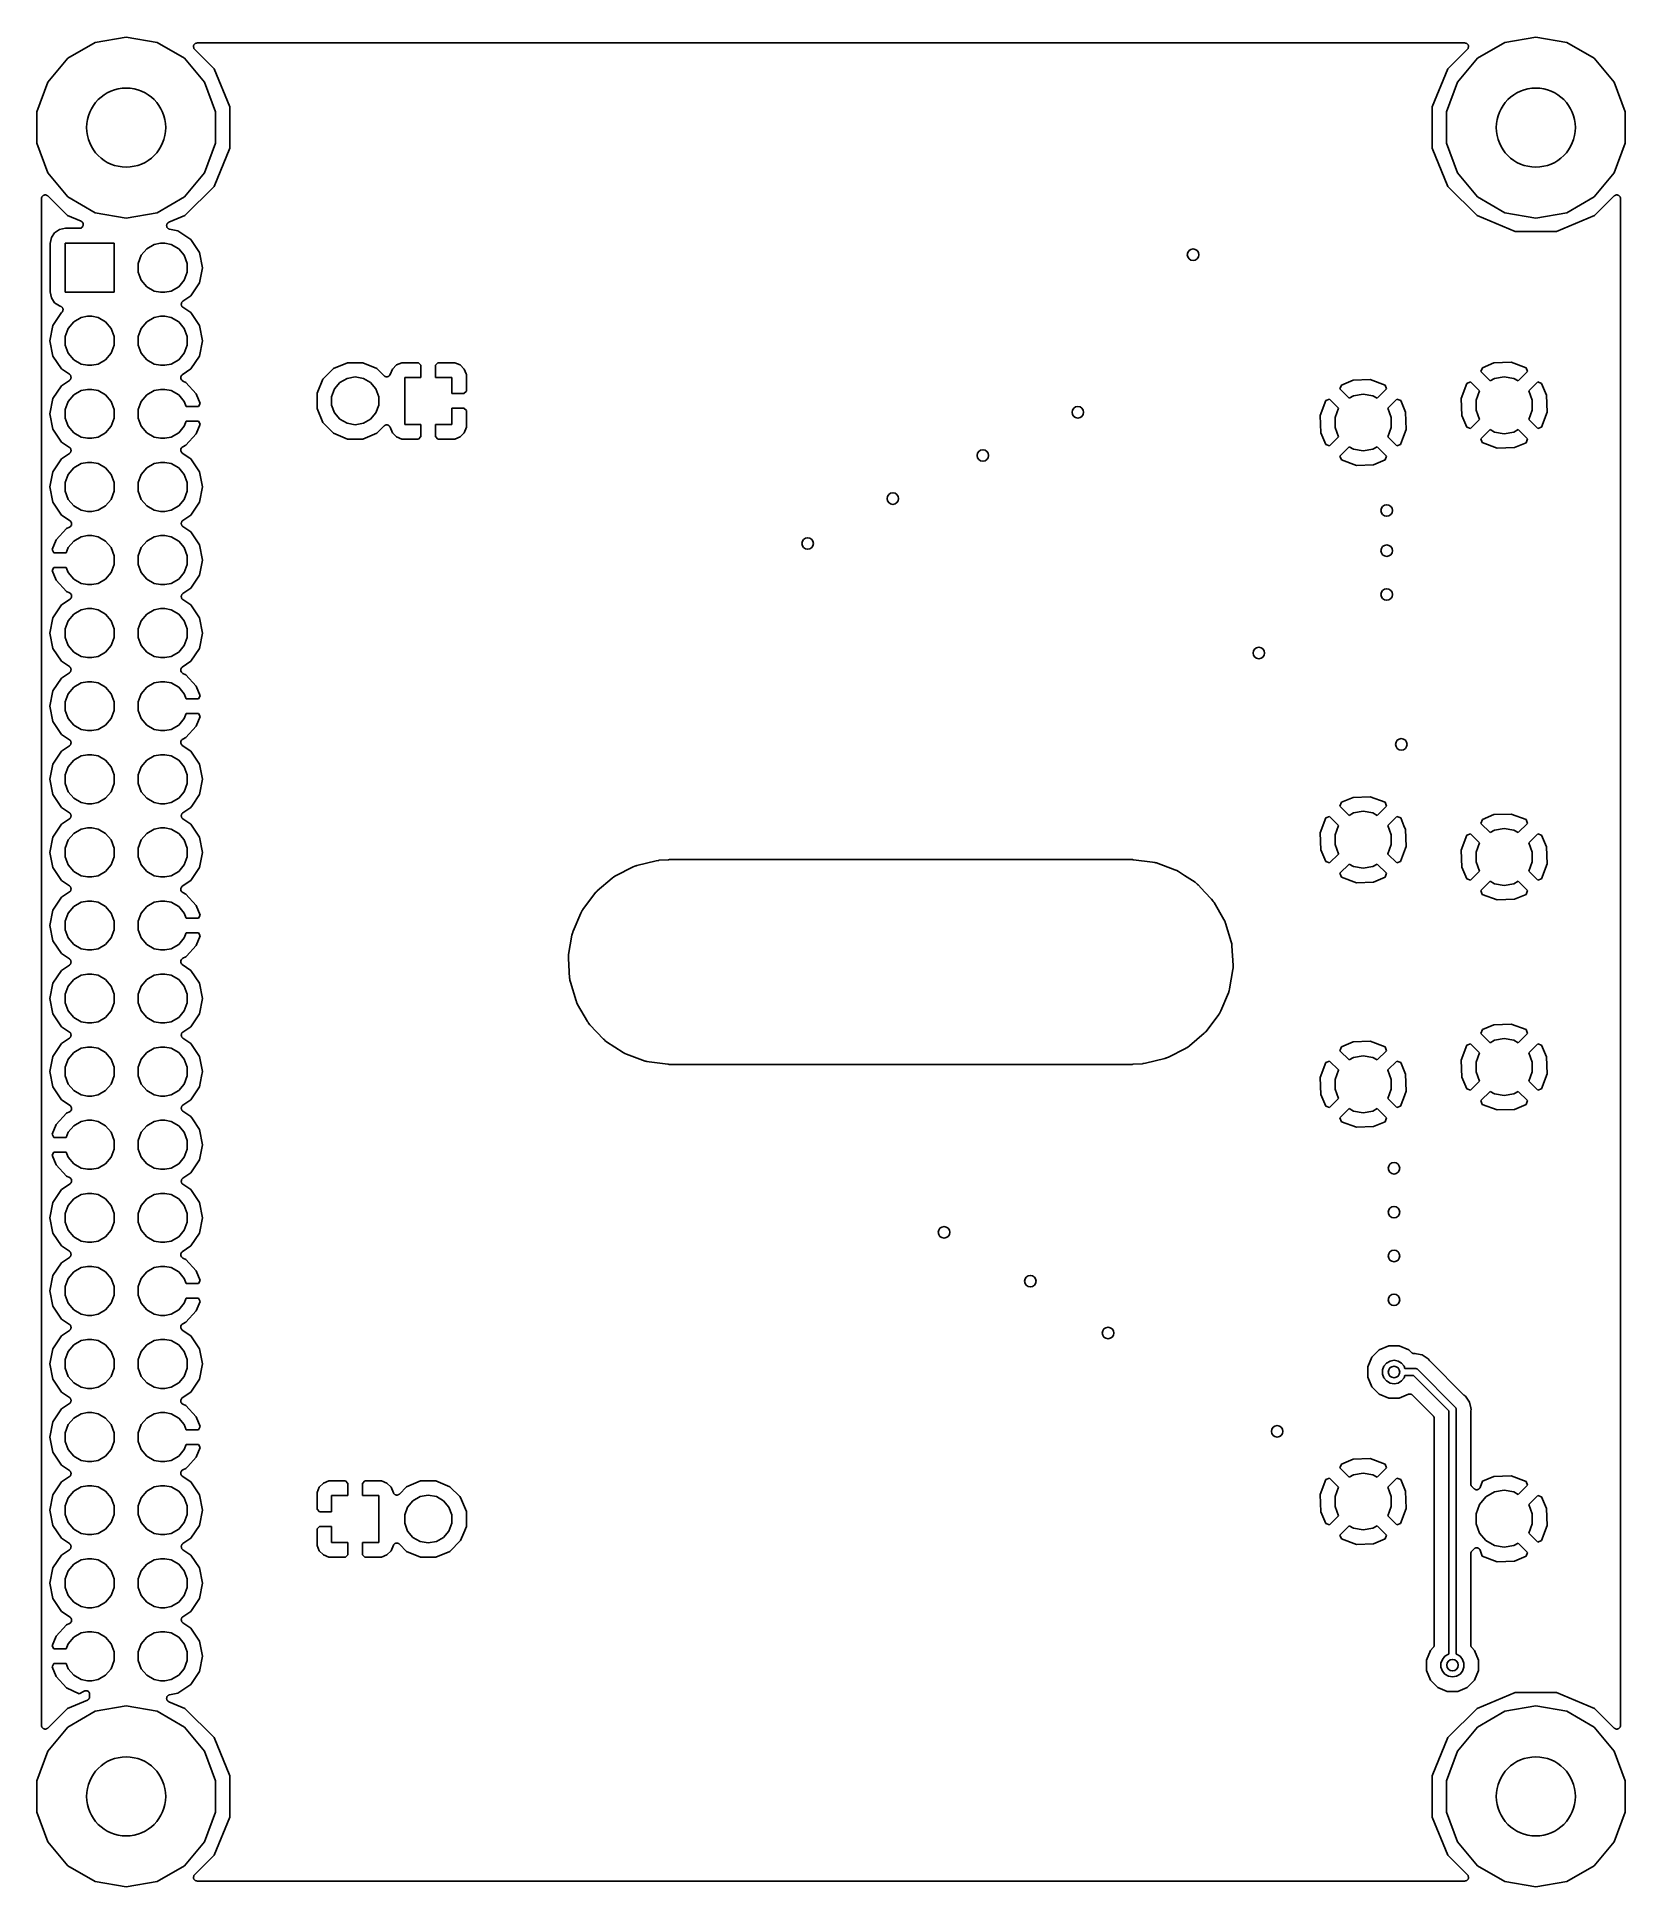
# Model space of a CAD drawing. Extents: x 100.4 to 155.6, y -99.6 to -35.4.
import ezdxf

# ---------------------------------------------------------------- set-up
doc = ezdxf.new("R2010")
doc.units = 0
doc.header["$MEASUREMENT"] = 0
doc.layers.add('BLACK', color=7, linetype='CONTINUOUS')

msp = doc.modelspace()

# ---------------------------------------------------------------- linework, layer by layer
at = {"layer": 'BLACK', "linetype": 'CONTINUOUS'}
for p, q in [((102.423, -35.542), (103.5, -35.3522)), ((103.5, -35.3522), (104.577, -35.542)), ((151.423, -35.542), (152.5, -35.3522)), ((152.5, -35.3522), (153.577, -35.542)), ((101.477, -36.0886), (102.423, -35.542)), ((104.577, -35.542), (105.523, -36.0886)), ((105.841, -35.6961), (105.842, -35.6795)), ((105.842, -35.7015), (105.841, -35.6961)), ((105.842, -35.6629), (105.844, -35.6577)), ((105.842, -35.6795), (105.842, -35.6629)), ((105.842, -35.7071), (105.842, -35.7015)), ((105.848, -35.7226), (105.842, -35.7071)), ((105.844, -35.6521), (105.851, -35.6371)), ((105.844, -35.6577), (105.844, -35.6521)), ((105.852, -35.7387), (105.848, -35.7226)), ((105.851, -35.6371), (105.857, -35.6215)), ((105.855, -35.7432), (105.852, -35.7387)), ((105.857, -35.7485), (105.855, -35.7432)), ((105.857, -35.6215), (105.861, -35.6172)), ((105.868, -35.7612), (105.857, -35.7485)), ((105.861, -35.6172), (105.863, -35.6122)), ((105.863, -35.6122), (105.875, -35.6004)), ((105.877, -35.7748), (105.868, -35.7612)), ((105.875, -35.6004), (105.885, -35.5877)), ((106.559, -36.4562), (105.877, -35.7748)), ((105.885, -35.5877), (105.89, -35.5849)), ((105.89, -35.5849), (105.894, -35.581)), ((105.894, -35.581), (105.909, -35.574)), ((105.909, -35.574), (105.924, -35.5657)), ((105.924, -35.5657), (105.929, -35.5647)), ((105.929, -35.5647), (105.934, -35.5623)), ((105.934, -35.5623), (105.951, -35.5609)), ((105.951, -35.5609), (105.967, -35.558)), ((105.967, -35.558), (150.033, -35.558)), ((150.123, -35.7748), (149.441, -36.4562)), ((150.033, -35.558), (150.049, -35.5609)), ((150.049, -35.5609), (150.066, -35.5623)), ((150.066, -35.5623), (150.071, -35.5647)), ((150.071, -35.5647), (150.076, -35.5657)), ((150.076, -35.5657), (150.091, -35.574)), ((150.091, -35.574), (150.106, -35.581)), ((150.106, -35.581), (150.11, -35.5849)), ((150.11, -35.5849), (150.115, -35.5877)), ((150.115, -35.5877), (150.125, -35.6004)), ((150.132, -35.7612), (150.123, -35.7748)), ((150.125, -35.6004), (150.137, -35.6122)), ((150.143, -35.7485), (150.132, -35.7612)), ((150.137, -35.6122), (150.139, -35.6172)), ((150.139, -35.6172), (150.143, -35.6215)), ((150.143, -35.6215), (150.149, -35.6371)), ((150.145, -35.7432), (150.143, -35.7485)), ((150.148, -35.7387), (150.145, -35.7432)), ((150.152, -35.7226), (150.148, -35.7387)), ((150.149, -35.6371), (150.156, -35.6521)), ((150.158, -35.7071), (150.152, -35.7226)), ((150.156, -35.6521), (150.156, -35.6577)), ((150.156, -35.6577), (150.158, -35.6629)), ((150.158, -35.6629), (150.158, -35.6795)), ((150.158, -35.6795), (150.159, -35.6961)), ((150.159, -35.6961), (150.158, -35.7015)), ((150.158, -35.7015), (150.158, -35.7071)), ((150.477, -36.0886), (151.423, -35.542)), ((153.577, -35.542), (154.523, -36.0886)), ((100.774, -36.9261), (101.477, -36.0886)), ((105.523, -36.0886), (106.226, -36.9261)), ((107.108, -37.7823), (106.559, -36.4562)), ((149.441, -36.4562), (148.892, -37.7823)), ((149.774, -36.9261), (150.477, -36.0886)), ((154.523, -36.0886), (155.226, -36.9261)), ((100.4, -37.9534), (100.774, -36.9261)), ((106.226, -36.9261), (106.6, -37.9534)), ((149.4, -37.9534), (149.774, -36.9261)), ((155.226, -36.9261), (155.6, -37.9534)), ((107.108, -39.2177), (107.108, -37.7823)), ((148.892, -37.7823), (148.892, -39.2177)), ((100.4, -39.0466), (100.4, -37.9534)), ((106.6, -37.9534), (106.6, -39.0466)), ((149.4, -39.0466), (149.4, -37.9534)), ((155.6, -37.9534), (155.6, -39.0466)), ((100.774, -40.0739), (100.4, -39.0466)), ((106.6, -39.0466), (106.226, -40.0739)), ((106.559, -40.5438), (107.108, -39.2177)), ((148.892, -39.2177), (149.441, -40.5438)), ((149.774, -40.0739), (149.4, -39.0466)), ((155.6, -39.0466), (155.226, -40.0739)), ((101.477, -40.9114), (100.774, -40.0739)), ((106.226, -40.0739), (105.523, -40.9114)), ((150.477, -40.9114), (149.774, -40.0739)), ((155.226, -40.0739), (154.523, -40.9114)), ((100.558, -40.9671), (100.561, -40.9507)), ((100.558, -94.0329), (100.558, -40.9671)), ((100.561, -40.9507), (100.562, -40.9342)), ((100.562, -40.9342), (100.565, -40.9292)), ((100.565, -40.9292), (100.566, -40.9237)), ((100.566, -40.9237), (100.574, -40.9093)), ((100.574, -40.9093), (100.581, -40.8942)), ((100.581, -40.8942), (100.585, -40.8903)), ((100.585, -40.8903), (100.588, -40.8855)), ((100.588, -40.8855), (100.6, -40.8748)), ((100.6, -40.8748), (100.612, -40.8631)), ((100.612, -40.8631), (100.617, -40.8607)), ((100.617, -40.8607), (100.621, -40.8571)), ((100.621, -40.8571), (100.637, -40.8514)), ((100.637, -40.8514), (100.652, -40.8444)), ((100.652, -40.8444), (100.658, -40.8439)), ((100.658, -40.8439), (100.663, -40.842)), ((100.663, -40.842), (100.68, -40.842)), ((100.68, -40.842), (100.696, -40.8406)), ((100.696, -40.8406), (100.701, -40.842)), ((100.701, -40.842), (100.707, -40.842)), ((100.707, -40.842), (100.723, -40.8477)), ((100.723, -40.8477), (100.739, -40.852)), ((100.739, -40.852), (100.743, -40.8552)), ((100.743, -40.8552), (100.748, -40.8571)), ((100.748, -40.8571), (100.761, -40.8678)), ((100.761, -40.8678), (100.775, -40.8773)), ((100.775, -40.8773), (101.456, -41.5587)), ((102.423, -41.458), (101.477, -40.9114)), ((105.523, -40.9114), (104.577, -41.458)), ((105.544, -41.5587), (106.559, -40.5438)), ((149.441, -40.5438), (150.456, -41.5587)), ((151.423, -41.458), (150.477, -40.9114)), ((154.523, -40.9114), (153.577, -41.458)), ((154.544, -41.5587), (155.225, -40.8773)), ((155.225, -40.8773), (155.239, -40.8678)), ((155.239, -40.8678), (155.251, -40.8571)), ((155.251, -40.8571), (155.257, -40.8552)), ((155.257, -40.8552), (155.261, -40.852)), ((155.261, -40.852), (155.277, -40.8477)), ((155.277, -40.8477), (155.293, -40.842)), ((155.293, -40.842), (155.299, -40.842)), ((155.299, -40.842), (155.304, -40.8406)), ((155.304, -40.8406), (155.32, -40.842)), ((155.32, -40.842), (155.337, -40.842)), ((155.337, -40.842), (155.342, -40.8439)), ((155.342, -40.8439), (155.348, -40.8444)), ((155.348, -40.8444), (155.363, -40.8514)), ((155.363, -40.8514), (155.379, -40.8571)), ((155.379, -40.8571), (155.383, -40.8607)), ((155.383, -40.8607), (155.388, -40.8631)), ((155.388, -40.8631), (155.4, -40.8748)), ((155.4, -40.8748), (155.412, -40.8855)), ((155.412, -40.8855), (155.415, -40.8903)), ((155.415, -40.8903), (155.419, -40.8942)), ((155.419, -40.8942), (155.426, -40.9093)), ((155.426, -40.9093), (155.434, -40.9237)), ((155.434, -40.9237), (155.435, -40.9292)), ((155.435, -40.9292), (155.438, -40.9342)), ((155.438, -40.9342), (155.439, -40.9507)), ((155.439, -40.9507), (155.442, -40.9671)), ((155.442, -40.9671), (155.442, -94.0329)), ((101.456, -41.5587), (101.931, -41.7552)), ((101.931, -41.7552), (101.947, -41.7656)), ((101.947, -41.7656), (101.964, -41.7753)), ((101.964, -41.7753), (101.965, -41.7774)), ((101.965, -41.7774), (101.968, -41.7789)), ((101.968, -41.7789), (101.98, -41.7943)), ((103.5, -41.6478), (102.423, -41.458)), ((104.577, -41.458), (103.5, -41.6478)), ((104.978, -41.7945), (104.984, -41.7907)), ((104.984, -41.7907), (105.544, -41.5587)), ((150.456, -41.5587), (151.782, -42.108)), ((152.5, -41.6478), (151.423, -41.458)), ((153.577, -41.458), (152.5, -41.6478)), ((153.218, -42.108), (154.544, -41.5587)), ((100.901, -42.3218), (100.86, -42.5325)), ((101.014, -42.1538), (100.901, -42.3218)), ((101.182, -42.0415), (101.014, -42.1538)), ((101.393, -41.9996), (101.182, -42.0415)), ((101.882, -41.9996), (101.393, -41.9996)), ((101.901, -41.9962), (101.882, -41.9996)), ((101.92, -41.9937), (101.901, -41.9962)), ((101.923, -41.9924), (101.92, -41.9937)), ((101.925, -41.9919), (101.923, -41.9924)), ((101.942, -41.9822), (101.925, -41.9919)), ((101.959, -41.9733), (101.942, -41.9822)), ((101.961, -41.9712), (101.959, -41.9733)), ((101.964, -41.9698), (101.961, -41.9712)), ((101.976, -41.9551), (101.964, -41.9698)), ((101.989, -41.9408), (101.976, -41.9551)), ((101.98, -41.7943), (101.992, -41.8091)), ((101.99, -41.9382), (101.989, -41.9408)), ((101.992, -41.9361), (101.99, -41.9382)), ((101.992, -41.8091), (101.993, -41.8117)), ((101.999, -41.9179), (101.992, -41.9361)), ((101.993, -41.8117), (101.995, -41.8139)), ((101.995, -41.8139), (102.001, -41.8324)), ((102.006, -41.9), (101.999, -41.9179)), ((102.001, -41.8324), (102.007, -41.8505)), ((102.007, -41.8946), (102.006, -41.8972)), ((102.006, -41.8972), (102.006, -41.9)), ((102.007, -41.8505), (102.007, -41.8533)), ((102.007, -41.8533), (102.008, -41.856)), ((102.008, -41.856), (102.007, -41.8753)), ((102.007, -41.8753), (102.007, -41.8946)), ((104.905, -41.9053), (104.907, -41.8985)), ((104.908, -41.9203), (104.905, -41.9053)), ((104.906, -41.8915), (104.911, -41.877)), ((104.907, -41.8985), (104.906, -41.8915)), ((104.908, -41.9356), (104.908, -41.9203)), ((104.911, -41.942), (104.908, -41.9356)), ((104.911, -41.877), (104.914, -41.862)), ((104.912, -41.9489), (104.911, -41.942)), ((104.919, -41.9622), (104.912, -41.9489)), ((104.914, -41.862), (104.917, -41.8561)), ((104.917, -41.8561), (104.92, -41.8494)), ((104.925, -41.9763), (104.919, -41.9622)), ((104.92, -41.8494), (104.929, -41.8373)), ((104.93, -41.9814), (104.925, -41.9763)), ((104.929, -41.8373), (104.937, -41.8243)), ((104.933, -41.9876), (104.93, -41.9814)), ((104.945, -41.9976), (104.933, -41.9876)), ((104.937, -41.8243), (104.942, -41.82)), ((104.942, -41.82), (104.946, -41.8144)), ((104.955, -42.0088), (104.945, -41.9976)), ((104.946, -41.8144), (104.959, -41.8063)), ((104.961, -42.012), (104.955, -42.0088)), ((104.959, -41.8063), (104.971, -41.7967)), ((104.966, -42.0166), (104.961, -42.012)), ((104.981, -42.0222), (104.966, -42.0166)), ((104.971, -41.7967), (104.978, -41.7945)), ((104.994, -42.0292), (104.981, -42.0222)), ((105.001, -42.0301), (104.994, -42.0292)), ((105.007, -42.0326), (105.001, -42.0301)), ((105.3, -42.0908), (105.007, -42.0326)), ((105.749, -42.3909), (105.3, -42.0908)), ((106.049, -42.8401), (105.749, -42.3909)), ((151.782, -42.108), (153.218, -42.108)), ((100.86, -42.5325), (100.86, -44.2075)), ((101.38, -44.22), (101.38, -42.52)), ((101.38, -42.52), (103.08, -42.52)), ((103.08, -42.52), (103.08, -44.22)), ((103.92, -43.2201), (104.023, -42.9384)), ((104.023, -42.9384), (104.215, -42.7088)), ((104.215, -42.7088), (104.475, -42.5589)), ((104.475, -42.5589), (104.696, -42.52)), ((104.696, -42.52), (104.844, -42.52)), ((104.844, -42.52), (105.065, -42.5589)), ((105.065, -42.5589), (105.325, -42.7088)), ((105.325, -42.7088), (105.517, -42.9384)), ((105.517, -42.9384), (105.62, -43.2201)), ((106.155, -43.37), (106.049, -42.8401)), ((103.92, -43.5199), (103.92, -43.2201)), ((104.023, -43.8016), (103.92, -43.5199)), ((105.62, -43.5199), (105.517, -43.8016)), ((105.62, -43.2201), (105.62, -43.5199)), ((106.049, -43.8999), (106.155, -43.37)), ((100.86, -44.2075), (100.901, -44.4182)), ((103.08, -44.22), (101.38, -44.22)), ((104.215, -44.0312), (104.023, -43.8016)), ((104.475, -44.1811), (104.215, -44.0312)), ((104.696, -44.22), (104.475, -44.1811)), ((104.844, -44.22), (104.696, -44.22)), ((105.065, -44.1811), (104.844, -44.22)), ((105.325, -44.0312), (105.065, -44.1811)), ((105.517, -43.8016), (105.325, -44.0312)), ((105.472, -44.5344), (105.749, -44.3491)), ((105.749, -44.3491), (106.049, -43.8999)), ((100.901, -44.4182), (101.014, -44.5862)), ((101.252, -44.9287), (100.951, -45.3801)), ((101.014, -44.5862), (101.182, -44.6985)), ((101.182, -44.6985), (101.202, -44.7026)), ((101.202, -44.7026), (101.218, -44.7086)), ((101.218, -44.7086), (101.234, -44.7133)), ((101.234, -44.7133), (101.238, -44.7166)), ((101.238, -44.7166), (101.244, -44.7186)), ((101.244, -44.7186), (101.256, -44.7296)), ((101.26, -44.9213), (101.252, -44.9287)), ((101.256, -44.7296), (101.269, -44.7394)), ((101.273, -44.9109), (101.26, -44.9213)), ((101.269, -44.7394), (101.272, -44.744)), ((101.272, -44.744), (101.277, -44.7477)), ((101.276, -44.9061), (101.273, -44.9109)), ((101.28, -44.9023), (101.276, -44.9061)), ((101.277, -44.7477), (101.285, -44.7622)), ((101.287, -44.8874), (101.28, -44.9023)), ((101.285, -44.7622), (101.294, -44.776)), ((101.296, -44.8732), (101.287, -44.8874)), ((101.294, -44.776), (101.295, -44.7815)), ((101.295, -44.7815), (101.298, -44.7864)), ((101.297, -44.8677), (101.296, -44.8732)), ((101.3, -44.8627), (101.297, -44.8677)), ((101.298, -44.7864), (101.3, -44.8028)), ((101.3, -44.8028), (101.304, -44.8189)), ((101.301, -44.8462), (101.3, -44.8627)), ((101.305, -44.83), (101.301, -44.8462)), ((101.304, -44.8189), (101.304, -44.8244)), ((101.304, -44.8244), (101.305, -44.83)), ((105.416, -44.6317), (105.419, -44.6182)), ((105.416, -44.64), (105.416, -44.6317)), ((105.416, -44.6483), (105.416, -44.64)), ((105.419, -44.6618), (105.416, -44.6483)), ((105.419, -44.6182), (105.42, -44.6045)), ((105.42, -44.6755), (105.419, -44.6618)), ((105.42, -44.6045), (105.424, -44.597)), ((105.424, -44.683), (105.42, -44.6755)), ((105.424, -44.597), (105.426, -44.5889)), ((105.426, -44.6911), (105.424, -44.683)), ((105.426, -44.5889), (105.434, -44.5773)), ((105.434, -44.7027), (105.426, -44.6911)), ((105.434, -44.5773), (105.44, -44.5649)), ((105.44, -44.7151), (105.434, -44.7027)), ((105.44, -44.5649), (105.446, -44.5591)), ((105.446, -44.7209), (105.44, -44.7151)), ((105.446, -44.5591), (105.45, -44.5522)), ((105.45, -44.7278), (105.446, -44.7209)), ((105.45, -44.5522), (105.462, -44.544)), ((105.462, -44.736), (105.45, -44.7278)), ((105.462, -44.544), (105.472, -44.5344)), ((105.472, -44.7456), (105.462, -44.736)), ((105.749, -44.9309), (105.472, -44.7456)), ((106.049, -45.3801), (105.749, -44.9309)), ((100.951, -45.3801), (100.845, -45.91)), ((101.38, -45.7601), (101.483, -45.4784)), ((101.483, -45.4784), (101.675, -45.2488)), ((101.675, -45.2488), (101.935, -45.0989)), ((101.935, -45.0989), (102.156, -45.06)), ((102.156, -45.06), (102.304, -45.06)), ((102.304, -45.06), (102.525, -45.0989)), ((102.525, -45.0989), (102.785, -45.2488)), ((102.785, -45.2488), (102.977, -45.4784)), ((102.977, -45.4784), (103.08, -45.7601)), ((103.92, -45.7601), (104.023, -45.4784)), ((104.023, -45.4784), (104.215, -45.2488)), ((104.215, -45.2488), (104.475, -45.0989)), ((104.475, -45.0989), (104.696, -45.06)), ((104.696, -45.06), (104.844, -45.06)), ((104.844, -45.06), (105.065, -45.0989)), ((105.065, -45.0989), (105.325, -45.2488)), ((105.325, -45.2488), (105.517, -45.4784)), ((105.517, -45.4784), (105.62, -45.7601)), ((106.155, -45.91), (106.049, -45.3801)), ((100.845, -45.91), (100.951, -46.4399)), ((101.38, -46.0599), (101.38, -45.7601)), ((101.483, -46.3416), (101.38, -46.0599)), ((103.08, -46.0599), (102.977, -46.3416)), ((103.08, -45.7601), (103.08, -46.0599)), ((103.92, -46.0599), (103.92, -45.7601)), ((104.023, -46.3416), (103.92, -46.0599)), ((105.62, -46.0599), (105.517, -46.3416)), ((105.62, -45.7601), (105.62, -46.0599)), ((106.049, -46.4399), (106.155, -45.91)), ((100.951, -46.4399), (101.251, -46.8891)), ((101.251, -46.8891), (101.528, -47.0744)), ((101.675, -46.5712), (101.483, -46.3416)), ((101.935, -46.7211), (101.675, -46.5712)), ((102.156, -46.76), (101.935, -46.7211)), ((102.304, -46.76), (102.156, -46.76)), ((102.525, -46.7211), (102.304, -46.76)), ((102.785, -46.5712), (102.525, -46.7211)), ((102.977, -46.3416), (102.785, -46.5712)), ((104.215, -46.5712), (104.023, -46.3416)), ((104.475, -46.7211), (104.215, -46.5712)), ((104.696, -46.76), (104.475, -46.7211)), ((104.844, -46.76), (104.696, -46.76)), ((105.065, -46.7211), (104.844, -46.76)), ((105.325, -46.5712), (105.065, -46.7211)), ((105.517, -46.3416), (105.325, -46.5712)), ((105.451, -47.0882), (105.749, -46.8891)), ((105.749, -46.8891), (106.049, -46.4399)), ((110.709, -46.8747), (110.336, -47.2475)), ((111.196, -46.6729), (110.709, -46.8747)), ((111.724, -46.6729), (111.196, -46.6729)), ((112.211, -46.8747), (111.724, -46.6729)), ((112.464, -47.1282), (112.211, -46.8747)), ((112.752, -46.8931), (112.672, -47.087)), ((112.895, -46.7502), (112.752, -46.8931)), ((113.081, -46.6729), (112.895, -46.7502)), ((113.662, -46.6729), (113.081, -46.6729)), ((113.746, -46.7572), (113.662, -46.6729)), ((113.746, -47.1809), (113.746, -46.7572)), ((114.338, -46.6729), (114.254, -46.7572)), ((114.254, -46.7572), (114.254, -47.1809)), ((114.919, -46.6729), (114.338, -46.6729)), ((115.105, -46.7502), (114.919, -46.6729)), ((115.248, -46.8931), (115.105, -46.7502)), ((115.319, -47.0642), (115.248, -46.8931)), ((150.641, -46.8472), (150.592, -46.9828)), ((151.046, -46.6794), (150.641, -46.8472)), ((151.638, -46.6568), (151.046, -46.6794)), ((152.16, -46.8499), (151.638, -46.6568)), ((152.208, -46.9828), (152.16, -46.8499)), ((101.251, -47.4709), (100.951, -47.9201)), ((101.528, -47.2856), (101.251, -47.4709)), ((101.528, -47.0744), (101.538, -47.084)), ((101.538, -47.276), (101.528, -47.2856)), ((101.538, -47.084), (101.55, -47.0922)), ((101.55, -47.2678), (101.538, -47.276)), ((101.55, -47.0922), (101.554, -47.0991)), ((101.554, -47.2609), (101.55, -47.2678)), ((101.554, -47.0991), (101.56, -47.1049)), ((101.56, -47.2551), (101.554, -47.2609)), ((101.56, -47.1049), (101.566, -47.1173)), ((101.566, -47.2427), (101.56, -47.2551)), ((101.566, -47.1173), (101.574, -47.1289)), ((101.574, -47.2311), (101.566, -47.2427)), ((101.574, -47.1289), (101.576, -47.137)), ((101.576, -47.223), (101.574, -47.2311)), ((101.576, -47.137), (101.58, -47.1445)), ((101.58, -47.2155), (101.576, -47.223)), ((101.58, -47.1445), (101.581, -47.1582)), ((101.581, -47.2018), (101.58, -47.2155)), ((101.581, -47.1582), (101.584, -47.1717)), ((101.584, -47.1883), (101.581, -47.2018)), ((101.584, -47.1717), (101.584, -47.18)), ((101.584, -47.18), (101.584, -47.1883)), ((105.395, -47.2021), (105.397, -47.1814)), ((105.395, -47.2033), (105.395, -47.2021)), ((105.395, -47.2046), (105.395, -47.2033)), ((105.4, -47.2247), (105.395, -47.2046)), ((105.397, -47.1814), (105.399, -47.1606)), ((105.399, -47.1595), (105.4, -47.1583)), ((105.399, -47.1606), (105.399, -47.1595)), ((105.4, -47.1583), (105.409, -47.1396)), ((105.405, -47.245), (105.4, -47.2247)), ((105.406, -47.246), (105.405, -47.245)), ((105.406, -47.2472), (105.406, -47.246)), ((105.418, -47.2643), (105.406, -47.2472)), ((105.409, -47.1396), (105.418, -47.1207)), ((105.418, -47.1207), (105.419, -47.1198)), ((105.43, -47.2817), (105.418, -47.2643)), ((105.419, -47.1187), (105.434, -47.1043)), ((105.419, -47.1198), (105.419, -47.1187)), ((105.431, -47.2824), (105.43, -47.2817)), ((105.431, -47.2834), (105.431, -47.2824)), ((105.449, -47.2954), (105.431, -47.2834)), ((105.434, -47.1043), (105.449, -47.0896)), ((105.449, -47.0896), (105.45, -47.0891)), ((105.465, -47.3077), (105.449, -47.2954)), ((105.45, -47.0891), (105.451, -47.0882)), ((105.467, -47.3081), (105.465, -47.3077)), ((105.468, -47.3088), (105.467, -47.3081)), ((105.575, -47.359), (105.468, -47.3088)), ((105.933, -47.7522), (105.575, -47.359)), ((110.336, -47.2475), (110.134, -47.7347)), ((110.741, -47.5833), (110.926, -47.3625)), ((110.926, -47.3625), (111.176, -47.2183)), ((111.176, -47.2183), (111.46, -47.1683)), ((111.46, -47.1683), (111.744, -47.2183)), ((111.744, -47.2183), (111.994, -47.3625)), ((111.994, -47.3625), (112.179, -47.5833)), ((112.476, -47.1362), (112.464, -47.1282)), ((112.486, -47.1455), (112.476, -47.1362)), ((112.494, -47.1487), (112.486, -47.1455)), ((112.501, -47.1535), (112.494, -47.1487)), ((112.514, -47.1571), (112.501, -47.1535)), ((112.527, -47.1624), (112.514, -47.1571)), ((112.535, -47.1628), (112.527, -47.1624)), ((112.543, -47.1649), (112.535, -47.1628)), ((112.557, -47.1637), (112.543, -47.1649)), ((112.571, -47.1643), (112.557, -47.1637)), ((112.579, -47.1618), (112.571, -47.1643)), ((112.587, -47.1611), (112.579, -47.1618)), ((112.6, -47.1552), (112.587, -47.1611)), ((112.613, -47.1511), (112.6, -47.1552)), ((112.619, -47.146), (112.613, -47.1511)), ((112.627, -47.1425), (112.619, -47.146)), ((112.637, -47.1327), (112.627, -47.1425)), ((112.648, -47.1242), (112.637, -47.1327)), ((112.652, -47.1172), (112.648, -47.1242)), ((112.658, -47.1113), (112.652, -47.1172)), ((112.664, -47.0987), (112.658, -47.1113)), ((112.672, -47.087), (112.664, -47.0987)), ((113.182, -48.8159), (113.182, -47.1809)), ((113.182, -47.1809), (113.746, -47.1809)), ((114.254, -47.1809), (114.817, -47.1809)), ((114.817, -47.1809), (114.817, -47.7444)), ((115.325, -47.0798), (115.319, -47.0642)), ((115.325, -47.66), (115.325, -47.0798)), ((145.741, -47.4472), (145.692, -47.5828)), ((146.146, -47.2794), (145.741, -47.4472)), ((146.738, -47.2568), (146.146, -47.2794)), ((147.26, -47.4499), (146.738, -47.2568)), ((147.308, -47.5828), (147.26, -47.4499)), ((150.1, -47.3901), (149.907, -47.9118)), ((150.233, -47.3421), (150.1, -47.3901)), ((150.544, -47.6533), (150.233, -47.3421)), ((150.592, -46.9828), (150.914, -47.3048)), ((150.914, -47.3048), (151.061, -47.2197)), ((151.061, -47.2197), (151.4, -47.16)), ((151.4, -47.16), (151.739, -47.2197)), ((151.739, -47.2197), (151.886, -47.3048)), ((151.886, -47.3048), (152.208, -46.9828)), ((152.567, -47.3421), (152.256, -47.6533)), ((152.703, -47.3911), (152.567, -47.3421)), ((152.871, -47.7961), (152.703, -47.3911)), ((100.951, -47.9201), (100.845, -48.45)), ((101.38, -48.3001), (101.483, -48.0184)), ((101.483, -48.0184), (101.675, -47.7888)), ((101.675, -47.7888), (101.935, -47.6389)), ((101.935, -47.6389), (102.156, -47.6)), ((102.156, -47.6), (102.304, -47.6)), ((102.304, -47.6), (102.525, -47.6389)), ((102.525, -47.6389), (102.785, -47.7888)), ((102.785, -47.7888), (102.977, -48.0184)), ((102.977, -48.0184), (103.08, -48.3001)), ((103.92, -48.3001), (104.023, -48.0184)), ((104.023, -48.0184), (104.215, -47.7888)), ((104.215, -47.7888), (104.475, -47.6389)), ((104.475, -47.6389), (104.696, -47.6)), ((104.696, -47.6), (104.844, -47.6)), ((104.844, -47.6), (105.065, -47.6389)), ((105.065, -47.6389), (105.325, -47.7888)), ((105.325, -47.7888), (105.517, -48.0184)), ((105.517, -48.0184), (105.582, -48.196)), ((105.582, -48.196), (106.014, -48.196)), ((105.935, -47.7581), (105.933, -47.7522)), ((106.071, -48.0866), (105.935, -47.7581)), ((106.014, -48.196), (106.071, -48.0866)), ((110.134, -47.7347), (110.134, -48.262)), ((110.642, -47.8542), (110.741, -47.5833)), ((110.642, -48.1425), (110.642, -47.8542)), ((110.741, -48.4134), (110.642, -48.1425)), ((112.179, -47.5833), (112.277, -47.8542)), ((112.277, -48.1425), (112.179, -48.4134)), ((112.277, -47.8542), (112.277, -48.1425)), ((114.817, -47.7444), (115.241, -47.7444)), ((115.241, -47.7444), (115.325, -47.66)), ((145.2, -47.9901), (145.007, -48.5118)), ((145.333, -47.9421), (145.2, -47.9901)), ((145.644, -48.2533), (145.333, -47.9421)), ((145.692, -47.5828), (146.014, -47.9048)), ((146.014, -47.9048), (146.161, -47.8197)), ((146.161, -47.8197), (146.5, -47.76)), ((146.5, -47.76), (146.839, -47.8197)), ((146.839, -47.8197), (146.986, -47.9048)), ((146.986, -47.9048), (147.308, -47.5828)), ((147.667, -47.9421), (147.356, -48.2533)), ((147.803, -47.9911), (147.667, -47.9421)), ((147.971, -48.3961), (147.803, -47.9911)), ((149.907, -47.9118), (149.929, -48.5039)), ((150.425, -47.9781), (150.543, -47.655)), ((150.425, -48.3219), (150.425, -47.9781)), ((150.543, -47.655), (150.544, -47.6533)), ((152.256, -47.6533), (152.257, -47.655)), ((152.257, -47.655), (152.375, -47.9781)), ((152.375, -47.9781), (152.375, -48.3219)), ((152.893, -48.3882), (152.871, -47.7961)), ((100.845, -48.45), (100.951, -48.9799)), ((101.38, -48.5999), (101.38, -48.3001)), ((101.483, -48.8816), (101.38, -48.5999)), ((103.08, -48.5999), (102.977, -48.8816)), ((103.08, -48.3001), (103.08, -48.5999)), ((103.92, -48.5999), (103.92, -48.3001)), ((104.023, -48.8816), (103.92, -48.5999)), ((105.582, -48.704), (105.517, -48.8816)), ((106.014, -48.704), (105.582, -48.704)), ((105.933, -49.1478), (106.071, -48.8134)), ((106.071, -48.8134), (106.014, -48.704)), ((110.134, -48.262), (110.336, -48.7492)), ((110.336, -48.7492), (110.709, -49.1221)), ((110.926, -48.6343), (110.741, -48.4134)), ((111.176, -48.7784), (110.926, -48.6343)), ((111.46, -48.8285), (111.176, -48.7784)), ((111.744, -48.7784), (111.46, -48.8285)), ((111.994, -48.6343), (111.744, -48.7784)), ((112.179, -48.4134), (111.994, -48.6343)), ((112.464, -48.8685), (112.476, -48.8606)), ((112.476, -48.8606), (112.486, -48.8512)), ((112.486, -48.8512), (112.494, -48.848)), ((112.494, -48.848), (112.501, -48.8432)), ((112.501, -48.8432), (112.514, -48.8397)), ((112.514, -48.8397), (112.527, -48.8343)), ((112.527, -48.8343), (112.535, -48.834)), ((112.535, -48.834), (112.543, -48.8318)), ((112.543, -48.8318), (112.557, -48.833)), ((112.557, -48.833), (112.571, -48.8324)), ((112.571, -48.8324), (112.579, -48.8349)), ((112.579, -48.8349), (112.587, -48.8357)), ((112.587, -48.8357), (112.6, -48.8415)), ((112.6, -48.8415), (112.613, -48.8457)), ((112.613, -48.8457), (112.619, -48.8508)), ((112.619, -48.8508), (112.627, -48.8543)), ((112.627, -48.8543), (112.637, -48.8641)), ((112.637, -48.8641), (112.648, -48.8725)), ((113.746, -48.8159), (113.182, -48.8159)), ((113.746, -49.2395), (113.746, -48.8159)), ((114.817, -48.8159), (114.254, -48.8159)), ((114.254, -48.8159), (114.254, -49.2395)), ((115.241, -48.2524), (114.817, -48.2524)), ((114.817, -48.2524), (114.817, -48.8159)), ((115.325, -48.3367), (115.241, -48.2524)), ((115.325, -48.9169), (115.325, -48.3367)), ((145.007, -48.5118), (145.029, -49.1039)), ((145.525, -48.5781), (145.643, -48.255)), ((145.525, -48.9219), (145.525, -48.5781)), ((145.643, -48.255), (145.644, -48.2533)), ((147.356, -48.2533), (147.357, -48.255)), ((147.357, -48.255), (147.475, -48.5781)), ((147.475, -48.5781), (147.475, -48.9219)), ((147.993, -48.9882), (147.971, -48.3961)), ((149.929, -48.5039), (150.097, -48.9089)), ((150.233, -48.9579), (150.544, -48.6467)), ((150.543, -48.645), (150.425, -48.3219)), ((150.544, -48.6467), (150.543, -48.645)), ((152.257, -48.645), (152.256, -48.6467)), ((152.256, -48.6467), (152.567, -48.9579)), ((152.375, -48.3219), (152.257, -48.645)), ((152.7, -48.9099), (152.893, -48.3882)), ((100.951, -48.9799), (101.251, -49.4291)), ((101.251, -49.4291), (101.528, -49.6144)), ((101.675, -49.1112), (101.483, -48.8816)), ((101.935, -49.2611), (101.675, -49.1112)), ((102.156, -49.3), (101.935, -49.2611)), ((102.304, -49.3), (102.156, -49.3)), ((102.525, -49.2611), (102.304, -49.3)), ((102.785, -49.1112), (102.525, -49.2611)), ((102.977, -48.8816), (102.785, -49.1112)), ((104.215, -49.1112), (104.023, -48.8816)), ((104.475, -49.2611), (104.215, -49.1112)), ((104.696, -49.3), (104.475, -49.2611)), ((104.844, -49.3), (104.696, -49.3)), ((105.065, -49.2611), (104.844, -49.3)), ((105.325, -49.1112), (105.065, -49.2611)), ((105.517, -48.8816), (105.325, -49.1112)), ((105.575, -49.541), (105.933, -49.1478)), ((110.709, -49.1221), (111.196, -49.3239)), ((111.196, -49.3239), (111.724, -49.3239)), ((111.724, -49.3239), (112.211, -49.1221)), ((112.211, -49.1221), (112.464, -48.8685)), ((112.648, -48.8725), (112.652, -48.8796)), ((112.652, -48.8796), (112.658, -48.8855)), ((112.658, -48.8855), (112.664, -48.898)), ((112.664, -48.898), (112.672, -48.9097)), ((112.672, -48.9097), (112.752, -49.1036)), ((112.752, -49.1036), (112.895, -49.2465)), ((112.895, -49.2465), (113.081, -49.3239)), ((113.081, -49.3239), (113.662, -49.3239)), ((113.662, -49.3239), (113.746, -49.2395)), ((114.254, -49.2395), (114.338, -49.3239)), ((114.338, -49.3239), (114.919, -49.3239)), ((114.919, -49.3239), (115.105, -49.2465)), ((115.105, -49.2465), (115.248, -49.1036)), ((115.248, -49.1036), (115.325, -48.9169)), ((145.029, -49.1039), (145.197, -49.5089)), ((145.333, -49.5579), (145.644, -49.2467)), ((145.643, -49.245), (145.525, -48.9219)), ((145.644, -49.2467), (145.643, -49.245)), ((147.357, -49.245), (147.356, -49.2467)), ((147.356, -49.2467), (147.667, -49.5579)), ((147.475, -48.9219), (147.357, -49.245)), ((147.8, -49.5099), (147.9, -49.2404)), ((147.9, -49.2404), (147.993, -48.9882)), ((150.097, -48.9089), (150.233, -48.9579)), ((150.914, -48.9952), (150.592, -49.3172)), ((150.592, -49.3172), (150.64, -49.4501)), ((150.64, -49.4501), (151.162, -49.6432)), ((151.061, -49.0803), (150.914, -48.9952)), ((151.4, -49.14), (151.061, -49.0803)), ((151.739, -49.0803), (151.4, -49.14)), ((151.886, -48.9952), (151.739, -49.0803)), ((151.754, -49.6206), (152.159, -49.4528)), ((152.208, -49.3172), (151.886, -48.9952)), ((152.159, -49.4528), (152.208, -49.3172)), ((152.567, -48.9579), (152.7, -48.9099)), ((101.251, -50.0109), (100.951, -50.4601)), ((101.528, -49.8256), (101.251, -50.0109)), ((101.528, -49.6144), (101.538, -49.624)), ((101.538, -49.816), (101.528, -49.8256)), ((101.538, -49.624), (101.55, -49.6322)), ((101.55, -49.8078), (101.538, -49.816)), ((101.55, -49.6322), (101.554, -49.6391)), ((101.554, -49.8009), (101.55, -49.8078)), ((101.554, -49.6391), (101.56, -49.6449)), ((101.56, -49.7951), (101.554, -49.8009)), ((101.56, -49.6449), (101.566, -49.6573)), ((101.566, -49.7827), (101.56, -49.7951)), ((101.566, -49.6573), (101.574, -49.6689)), ((101.574, -49.7711), (101.566, -49.7827)), ((101.574, -49.6689), (101.576, -49.677)), ((101.576, -49.763), (101.574, -49.7711)), ((101.576, -49.677), (101.58, -49.6845)), ((101.58, -49.7555), (101.576, -49.763)), ((101.58, -49.6845), (101.581, -49.6982)), ((101.581, -49.7418), (101.58, -49.7555)), ((101.581, -49.6982), (101.584, -49.7117)), ((101.584, -49.7283), (101.581, -49.7418)), ((101.584, -49.7117), (101.584, -49.72)), ((101.584, -49.72), (101.584, -49.7283)), ((101.935, -50.1789), (102.156, -50.14)), ((102.156, -50.14), (102.304, -50.14)), ((102.304, -50.14), (102.525, -50.1789)), ((104.475, -50.1789), (104.696, -50.14)), ((104.696, -50.14), (104.844, -50.14)), ((104.844, -50.14), (105.065, -50.1789)), ((105.395, -49.6954), (105.4, -49.6753)), ((105.395, -49.6967), (105.395, -49.6954)), ((105.395, -49.6979), (105.395, -49.6967)), ((105.397, -49.7186), (105.395, -49.6979)), ((105.399, -49.7394), (105.397, -49.7186)), ((105.399, -49.7405), (105.399, -49.7394)), ((105.4, -49.7417), (105.399, -49.7405)), ((105.4, -49.6753), (105.405, -49.655)), ((105.409, -49.7604), (105.4, -49.7417)), ((105.405, -49.655), (105.406, -49.654)), ((105.406, -49.6528), (105.418, -49.6357)), ((105.406, -49.654), (105.406, -49.6528)), ((105.418, -49.7793), (105.409, -49.7604)), ((105.418, -49.6357), (105.43, -49.6183)), ((105.419, -49.7802), (105.418, -49.7793)), ((105.419, -49.7813), (105.419, -49.7802)), ((105.434, -49.7957), (105.419, -49.7813)), ((105.43, -49.6183), (105.431, -49.6176)), ((105.431, -49.6166), (105.449, -49.6046)), ((105.431, -49.6176), (105.431, -49.6166)), ((105.449, -49.8104), (105.434, -49.7957)), ((105.449, -49.6046), (105.465, -49.5923)), ((105.45, -49.8109), (105.449, -49.8104)), ((105.451, -49.8118), (105.45, -49.8109)), ((105.718, -49.99), (105.451, -49.8118)), ((105.465, -49.5923), (105.467, -49.5919)), ((105.467, -49.5919), (105.468, -49.5912)), ((105.468, -49.5912), (105.575, -49.541)), ((105.749, -50.0109), (105.718, -49.99)), ((106.049, -50.4601), (105.749, -50.0109)), ((145.197, -49.5089), (145.333, -49.5579)), ((146.014, -49.5952), (145.692, -49.9172)), ((145.692, -49.9172), (145.74, -50.0501)), ((145.74, -50.0501), (146.262, -50.2432)), ((146.161, -49.6803), (146.014, -49.5952)), ((146.5, -49.74), (146.161, -49.6803)), ((146.839, -49.6803), (146.5, -49.74)), ((146.986, -49.5952), (146.839, -49.6803)), ((146.854, -50.2206), (147.259, -50.0528)), ((147.308, -49.9172), (146.986, -49.5952)), ((147.259, -50.0528), (147.308, -49.9172)), ((147.667, -49.5579), (147.8, -49.5099)), ((151.162, -49.6432), (151.754, -49.6206)), ((100.951, -50.4601), (100.845, -50.99)), ((101.38, -50.8401), (101.483, -50.5584)), ((101.483, -50.5584), (101.675, -50.3288)), ((101.675, -50.3288), (101.935, -50.1789)), ((102.525, -50.1789), (102.785, -50.3288)), ((102.785, -50.3288), (102.977, -50.5584)), ((102.977, -50.5584), (103.08, -50.8401)), ((103.92, -50.8401), (104.023, -50.5584)), ((104.023, -50.5584), (104.215, -50.3288)), ((104.215, -50.3288), (104.475, -50.1789)), ((105.065, -50.1789), (105.325, -50.3288)), ((105.325, -50.3288), (105.517, -50.5584)), ((105.517, -50.5584), (105.62, -50.8401)), ((106.155, -50.99), (106.049, -50.4601)), ((146.262, -50.2432), (146.854, -50.2206)), ((100.845, -50.99), (100.951, -51.5199)), ((101.38, -51.1399), (101.38, -50.8401)), ((101.483, -51.4216), (101.38, -51.1399)), ((101.675, -51.6512), (101.483, -51.4216)), ((102.977, -51.4216), (102.785, -51.6512)), ((103.08, -51.1399), (102.977, -51.4216)), ((103.08, -50.8401), (103.08, -51.1399)), ((103.92, -51.1399), (103.92, -50.8401)), ((104.023, -51.4216), (103.92, -51.1399)), ((104.215, -51.6512), (104.023, -51.4216)), ((105.517, -51.4216), (105.325, -51.6512)), ((105.62, -51.1399), (105.517, -51.4216)), ((105.62, -50.8401), (105.62, -51.1399)), ((106.049, -51.5199), (106.155, -50.99)), ((100.951, -51.5199), (101.251, -51.9691)), ((101.251, -51.9691), (101.549, -52.1682)), ((101.935, -51.8011), (101.675, -51.6512)), ((102.156, -51.84), (101.935, -51.8011)), ((102.304, -51.84), (102.156, -51.84)), ((102.525, -51.8011), (102.304, -51.84)), ((102.785, -51.6512), (102.525, -51.8011)), ((104.475, -51.8011), (104.215, -51.6512)), ((104.696, -51.84), (104.475, -51.8011)), ((104.844, -51.84), (104.696, -51.84)), ((105.065, -51.8011), (104.844, -51.84)), ((105.325, -51.6512), (105.065, -51.8011)), ((105.472, -52.1544), (105.749, -51.9691)), ((105.749, -51.9691), (106.049, -51.5199)), ((101.425, -52.439), (101.067, -52.8322)), ((101.532, -52.3888), (101.425, -52.439)), ((101.533, -52.3881), (101.532, -52.3888)), ((101.535, -52.3877), (101.533, -52.3881)), ((101.551, -52.3754), (101.535, -52.3877)), ((101.549, -52.1682), (101.55, -52.1691)), ((101.55, -52.1691), (101.551, -52.1696)), ((101.551, -52.1696), (101.566, -52.1843)), ((101.569, -52.3634), (101.551, -52.3754)), ((101.566, -52.1843), (101.581, -52.1987)), ((101.57, -52.3617), (101.569, -52.3624)), ((101.569, -52.3624), (101.569, -52.3634)), ((101.582, -52.3443), (101.57, -52.3617)), ((101.581, -52.1987), (101.581, -52.1998)), ((101.581, -52.1998), (101.582, -52.2007)), ((101.582, -52.2007), (101.591, -52.2196)), ((101.594, -52.3272), (101.582, -52.3443)), ((101.591, -52.2196), (101.6, -52.2383)), ((101.595, -52.325), (101.594, -52.326)), ((101.594, -52.326), (101.594, -52.3272)), ((101.6, -52.3047), (101.595, -52.325)), ((101.6, -52.2383), (101.601, -52.2395)), ((101.605, -52.2846), (101.6, -52.3047)), ((101.601, -52.2395), (101.601, -52.2406)), ((101.601, -52.2406), (101.603, -52.2614)), ((101.603, -52.2614), (101.605, -52.2821)), ((101.605, -52.2821), (101.605, -52.2833)), ((101.605, -52.2833), (101.605, -52.2846)), ((101.675, -52.8688), (101.935, -52.7189)), ((101.935, -52.7189), (102.156, -52.68)), ((102.156, -52.68), (102.304, -52.68)), ((102.304, -52.68), (102.525, -52.7189)), ((102.525, -52.7189), (102.785, -52.8688)), ((104.215, -52.8688), (104.475, -52.7189)), ((104.475, -52.7189), (104.696, -52.68)), ((104.696, -52.68), (104.844, -52.68)), ((104.844, -52.68), (105.065, -52.7189)), ((105.065, -52.7189), (105.325, -52.8688)), ((105.416, -52.2517), (105.419, -52.2382)), ((105.416, -52.26), (105.416, -52.2517)), ((105.416, -52.2683), (105.416, -52.26)), ((105.419, -52.2818), (105.416, -52.2683)), ((105.419, -52.2382), (105.42, -52.2245)), ((105.42, -52.2955), (105.419, -52.2818)), ((105.42, -52.2245), (105.424, -52.217)), ((105.424, -52.303), (105.42, -52.2955)), ((105.424, -52.217), (105.426, -52.2089)), ((105.426, -52.3111), (105.424, -52.303)), ((105.426, -52.2089), (105.434, -52.1973)), ((105.434, -52.3227), (105.426, -52.3111)), ((105.434, -52.1973), (105.44, -52.1849)), ((105.44, -52.3351), (105.434, -52.3227)), ((105.44, -52.1849), (105.446, -52.1791)), ((105.446, -52.3409), (105.44, -52.3351)), ((105.446, -52.1791), (105.45, -52.1722)), ((105.45, -52.3478), (105.446, -52.3409)), ((105.45, -52.1722), (105.462, -52.164)), ((105.462, -52.356), (105.45, -52.3478)), ((105.462, -52.164), (105.472, -52.1544)), ((105.472, -52.3656), (105.462, -52.356)), ((105.749, -52.5509), (105.472, -52.3656)), ((106.049, -53.0001), (105.749, -52.5509)), ((101.067, -52.8322), (100.929, -53.1666)), ((100.929, -53.1666), (100.986, -53.276)), ((100.986, -53.276), (101.418, -53.276)), ((101.418, -53.276), (101.483, -53.0984)), ((101.483, -53.0984), (101.675, -52.8688)), ((102.785, -52.8688), (102.977, -53.0984)), ((102.977, -53.0984), (103.08, -53.3801)), ((103.92, -53.3801), (104.023, -53.0984)), ((104.023, -53.0984), (104.215, -52.8688)), ((105.325, -52.8688), (105.517, -53.0984)), ((105.517, -53.0984), (105.62, -53.3801)), ((106.155, -53.53), (106.049, -53.0001)), ((100.986, -53.784), (100.929, -53.8934)), ((100.929, -53.8934), (101.067, -54.2278)), ((101.418, -53.784), (100.986, -53.784)), ((101.483, -53.9616), (101.418, -53.784)), ((101.675, -54.1912), (101.483, -53.9616)), ((102.977, -53.9616), (102.785, -54.1912)), ((103.08, -53.6799), (102.977, -53.9616)), ((103.08, -53.3801), (103.08, -53.6799)), ((103.92, -53.6799), (103.92, -53.3801)), ((104.023, -53.9616), (103.92, -53.6799)), ((104.215, -54.1912), (104.023, -53.9616)), ((105.517, -53.9616), (105.325, -54.1912)), ((105.62, -53.6799), (105.517, -53.9616)), ((105.62, -53.3801), (105.62, -53.6799)), ((106.049, -54.0599), (106.155, -53.53)), ((101.067, -54.2278), (101.425, -54.621)), ((101.425, -54.621), (101.532, -54.6712)), ((101.935, -54.3411), (101.675, -54.1912)), ((102.156, -54.38), (101.935, -54.3411)), ((102.304, -54.38), (102.156, -54.38)), ((102.525, -54.3411), (102.304, -54.38)), ((102.785, -54.1912), (102.525, -54.3411)), ((104.475, -54.3411), (104.215, -54.1912)), ((104.696, -54.38), (104.475, -54.3411)), ((104.844, -54.38), (104.696, -54.38)), ((105.065, -54.3411), (104.844, -54.38)), ((105.325, -54.1912), (105.065, -54.3411)), ((105.472, -54.6944), (105.749, -54.5091)), ((105.749, -54.5091), (106.049, -54.0599)), ((101.251, -55.0909), (100.951, -55.5401)), ((101.549, -54.8918), (101.251, -55.0909)), ((101.532, -54.6712), (101.533, -54.6719)), ((101.533, -54.6719), (101.535, -54.6723)), ((101.535, -54.6723), (101.551, -54.6846)), ((101.55, -54.8909), (101.549, -54.8918)), ((101.551, -54.8904), (101.55, -54.8909)), ((101.551, -54.6846), (101.569, -54.6966)), ((101.566, -54.8757), (101.551, -54.8904)), ((101.581, -54.8613), (101.566, -54.8757)), ((101.569, -54.6966), (101.569, -54.6976)), ((101.569, -54.6976), (101.57, -54.6983)), ((101.57, -54.6983), (101.582, -54.7157)), ((101.582, -54.8593), (101.581, -54.8602)), ((101.581, -54.8602), (101.581, -54.8613)), ((101.582, -54.7157), (101.594, -54.7328)), ((101.591, -54.8404), (101.582, -54.8593)), ((101.6, -54.8217), (101.591, -54.8404)), ((101.594, -54.7328), (101.594, -54.734)), ((101.594, -54.734), (101.595, -54.735)), ((101.595, -54.735), (101.6, -54.7553)), ((101.6, -54.7553), (101.605, -54.7754)), ((101.601, -54.8205), (101.6, -54.8217)), ((101.603, -54.7986), (101.601, -54.8194)), ((101.601, -54.8194), (101.601, -54.8205)), ((101.605, -54.7779), (101.603, -54.7986)), ((101.605, -54.7754), (101.605, -54.7767)), ((101.605, -54.7767), (101.605, -54.7779)), ((101.675, -55.4088), (101.935, -55.2589)), ((101.935, -55.2589), (102.156, -55.22)), ((102.156, -55.22), (102.304, -55.22)), ((102.304, -55.22), (102.525, -55.2589)), ((102.525, -55.2589), (102.785, -55.4088)), ((104.215, -55.4088), (104.475, -55.2589)), ((104.475, -55.2589), (104.696, -55.22)), ((104.696, -55.22), (104.844, -55.22)), ((104.844, -55.22), (105.065, -55.2589)), ((105.065, -55.2589), (105.325, -55.4088)), ((105.416, -54.7917), (105.419, -54.7782)), ((105.416, -54.8), (105.416, -54.7917)), ((105.416, -54.8083), (105.416, -54.8)), ((105.419, -54.8218), (105.416, -54.8083)), ((105.419, -54.7782), (105.42, -54.7645)), ((105.42, -54.8355), (105.419, -54.8218)), ((105.42, -54.7645), (105.424, -54.757)), ((105.424, -54.843), (105.42, -54.8355)), ((105.424, -54.757), (105.426, -54.7489)), ((105.426, -54.8511), (105.424, -54.843)), ((105.426, -54.7489), (105.434, -54.7373)), ((105.434, -54.8627), (105.426, -54.8511)), ((105.434, -54.7373), (105.44, -54.7249)), ((105.44, -54.8751), (105.434, -54.8627)), ((105.44, -54.7249), (105.446, -54.7191)), ((105.446, -54.8809), (105.44, -54.8751)), ((105.446, -54.7191), (105.45, -54.7122)), ((105.45, -54.8878), (105.446, -54.8809)), ((105.45, -54.7122), (105.462, -54.704)), ((105.462, -54.896), (105.45, -54.8878)), ((105.462, -54.704), (105.472, -54.6944)), ((105.472, -54.9056), (105.462, -54.896)), ((105.749, -55.0909), (105.472, -54.9056)), ((106.049, -55.5401), (105.749, -55.0909)), ((100.951, -55.5401), (100.845, -56.07)), ((101.38, -55.9201), (101.483, -55.6384)), ((101.38, -56.2199), (101.38, -55.9201)), ((101.483, -55.6384), (101.675, -55.4088)), ((102.785, -55.4088), (102.977, -55.6384)), ((102.977, -55.6384), (103.08, -55.9201)), ((103.08, -55.9201), (103.08, -56.2199)), ((103.92, -55.9201), (104.023, -55.6384)), ((103.92, -56.2199), (103.92, -55.9201)), ((104.023, -55.6384), (104.215, -55.4088)), ((105.325, -55.4088), (105.517, -55.6384)), ((105.517, -55.6384), (105.62, -55.9201)), ((105.62, -55.9201), (105.62, -56.2199)), ((106.155, -56.07), (106.049, -55.5401)), ((100.845, -56.07), (100.951, -56.5999)), ((101.483, -56.5016), (101.38, -56.2199)), ((101.675, -56.7312), (101.483, -56.5016)), ((102.977, -56.5016), (102.785, -56.7312)), ((103.08, -56.2199), (102.977, -56.5016)), ((104.023, -56.5016), (103.92, -56.2199)), ((104.215, -56.7312), (104.023, -56.5016)), ((105.517, -56.5016), (105.325, -56.7312)), ((105.62, -56.2199), (105.517, -56.5016)), ((106.049, -56.5999), (106.155, -56.07)), ((100.951, -56.5999), (101.251, -57.0491)), ((101.251, -57.0491), (101.528, -57.2344)), ((101.935, -56.8811), (101.675, -56.7312)), ((102.156, -56.92), (101.935, -56.8811)), ((102.304, -56.92), (102.156, -56.92)), ((102.525, -56.8811), (102.304, -56.92)), ((102.785, -56.7312), (102.525, -56.8811)), ((104.475, -56.8811), (104.215, -56.7312)), ((104.696, -56.92), (104.475, -56.8811)), ((104.844, -56.92), (104.696, -56.92)), ((105.065, -56.8811), (104.844, -56.92)), ((105.325, -56.7312), (105.065, -56.8811)), ((105.451, -57.2482), (105.749, -57.0491)), ((105.749, -57.0491), (106.049, -56.5999)), ((101.251, -57.6309), (100.951, -58.0801)), ((101.528, -57.4456), (101.251, -57.6309)), ((101.528, -57.2344), (101.538, -57.244)), ((101.538, -57.436), (101.528, -57.4456)), ((101.538, -57.244), (101.55, -57.2522)), ((101.55, -57.4278), (101.538, -57.436)), ((101.55, -57.2522), (101.554, -57.2591)), ((101.554, -57.4209), (101.55, -57.4278)), ((101.554, -57.2591), (101.56, -57.2649)), ((101.56, -57.4151), (101.554, -57.4209)), ((101.56, -57.2649), (101.566, -57.2773)), ((101.566, -57.4027), (101.56, -57.4151)), ((101.566, -57.2773), (101.574, -57.2889)), ((101.574, -57.3911), (101.566, -57.4027)), ((101.574, -57.2889), (101.576, -57.297)), ((101.576, -57.383), (101.574, -57.3911)), ((101.576, -57.297), (101.58, -57.3045)), ((101.58, -57.3755), (101.576, -57.383)), ((101.58, -57.3045), (101.581, -57.3182)), ((101.581, -57.3618), (101.58, -57.3755)), ((101.581, -57.3182), (101.584, -57.3317)), ((101.584, -57.3483), (101.581, -57.3618)), ((101.584, -57.3317), (101.584, -57.34)), ((101.584, -57.34), (101.584, -57.3483)), ((101.675, -57.9488), (101.935, -57.7989)), ((101.935, -57.7989), (102.156, -57.76)), ((102.156, -57.76), (102.304, -57.76)), ((102.304, -57.76), (102.525, -57.7989)), ((102.525, -57.7989), (102.785, -57.9488)), ((104.215, -57.9488), (104.475, -57.7989)), ((104.475, -57.7989), (104.696, -57.76)), ((104.696, -57.76), (104.844, -57.76)), ((104.844, -57.76), (105.065, -57.7989)), ((105.065, -57.7989), (105.325, -57.9488)), ((105.395, -57.3621), (105.397, -57.3414)), ((105.395, -57.3633), (105.395, -57.3621)), ((105.395, -57.3646), (105.395, -57.3633)), ((105.4, -57.3847), (105.395, -57.3646)), ((105.397, -57.3414), (105.399, -57.3206)), ((105.399, -57.3195), (105.4, -57.3183)), ((105.399, -57.3206), (105.399, -57.3195)), ((105.4, -57.3183), (105.409, -57.2996)), ((105.405, -57.405), (105.4, -57.3847)), ((105.406, -57.406), (105.405, -57.405)), ((105.406, -57.4072), (105.406, -57.406)), ((105.418, -57.4243), (105.406, -57.4072)), ((105.409, -57.2996), (105.418, -57.2807)), ((105.418, -57.2807), (105.419, -57.2798)), ((105.43, -57.4417), (105.418, -57.4243)), ((105.419, -57.2787), (105.434, -57.2643)), ((105.419, -57.2798), (105.419, -57.2787)), ((105.431, -57.4424), (105.43, -57.4417)), ((105.431, -57.4434), (105.431, -57.4424)), ((105.449, -57.4554), (105.431, -57.4434)), ((105.434, -57.2643), (105.449, -57.2496)), ((105.449, -57.2496), (105.45, -57.2491)), ((105.465, -57.4677), (105.449, -57.4554)), ((105.45, -57.2491), (105.451, -57.2482)), ((105.467, -57.4681), (105.465, -57.4677)), ((105.468, -57.4688), (105.467, -57.4681)), ((105.575, -57.519), (105.468, -57.4688)), ((105.933, -57.9122), (105.575, -57.519)), ((100.951, -58.0801), (100.845, -58.61)), ((101.38, -58.4601), (101.483, -58.1784)), ((101.38, -58.7599), (101.38, -58.4601)), ((101.483, -58.1784), (101.675, -57.9488)), ((102.785, -57.9488), (102.977, -58.1784)), ((102.977, -58.1784), (103.08, -58.4601)), ((103.08, -58.4601), (103.08, -58.7599)), ((103.92, -58.4601), (104.023, -58.1784)), ((103.92, -58.7599), (103.92, -58.4601)), ((104.023, -58.1784), (104.215, -57.9488)), ((105.325, -57.9488), (105.517, -58.1784)), ((105.517, -58.1784), (105.582, -58.356)), ((105.582, -58.356), (106.014, -58.356)), ((106.071, -58.2466), (105.933, -57.9122)), ((106.014, -58.356), (106.071, -58.2466)), ((100.845, -58.61), (100.951, -59.1399)), ((100.951, -59.1399), (101.251, -59.5891)), ((101.483, -59.0416), (101.38, -58.7599)), ((101.675, -59.2712), (101.483, -59.0416)), ((102.977, -59.0416), (102.785, -59.2712)), ((103.08, -58.7599), (102.977, -59.0416)), ((104.023, -59.0416), (103.92, -58.7599)), ((104.215, -59.2712), (104.023, -59.0416)), ((105.517, -59.0416), (105.325, -59.2712)), ((105.582, -58.864), (105.517, -59.0416)), ((106.014, -58.864), (105.582, -58.864)), ((105.933, -59.3078), (106.071, -58.9734)), ((106.071, -58.9734), (106.014, -58.864)), ((101.251, -59.5891), (101.528, -59.7744)), ((101.528, -59.7744), (101.538, -59.784)), ((101.538, -59.784), (101.55, -59.7922)), ((101.55, -59.7922), (101.554, -59.7991)), ((101.935, -59.4211), (101.675, -59.2712)), ((102.156, -59.46), (101.935, -59.4211)), ((102.304, -59.46), (102.156, -59.46)), ((102.525, -59.4211), (102.304, -59.46)), ((102.785, -59.2712), (102.525, -59.4211)), ((104.475, -59.4211), (104.215, -59.2712)), ((104.696, -59.46), (104.475, -59.4211)), ((104.844, -59.46), (104.696, -59.46)), ((105.065, -59.4211), (104.844, -59.46)), ((105.325, -59.2712), (105.065, -59.4211)), ((105.418, -59.7957), (105.43, -59.7783)), ((105.43, -59.7783), (105.431, -59.7776)), ((105.431, -59.7766), (105.449, -59.7646)), ((105.431, -59.7776), (105.431, -59.7766)), ((105.449, -59.7646), (105.465, -59.7523)), ((105.465, -59.7523), (105.467, -59.7519)), ((105.467, -59.7519), (105.468, -59.7512)), ((105.468, -59.7512), (105.575, -59.701)), ((105.575, -59.701), (105.933, -59.3078)), ((101.251, -60.1709), (100.951, -60.6201)), ((101.528, -59.9856), (101.251, -60.1709)), ((101.538, -59.976), (101.528, -59.9856)), ((101.55, -59.9678), (101.538, -59.976)), ((101.554, -59.9609), (101.55, -59.9678)), ((101.554, -59.7991), (101.56, -59.8049)), ((101.56, -59.9551), (101.554, -59.9609)), ((101.56, -59.8049), (101.566, -59.8173)), ((101.566, -59.9427), (101.56, -59.9551)), ((101.566, -59.8173), (101.574, -59.8289)), ((101.574, -59.9311), (101.566, -59.9427)), ((101.574, -59.8289), (101.576, -59.837)), ((101.576, -59.923), (101.574, -59.9311)), ((101.576, -59.837), (101.58, -59.8445)), ((101.58, -59.9155), (101.576, -59.923)), ((101.58, -59.8445), (101.581, -59.8582)), ((101.581, -59.9018), (101.58, -59.9155)), ((101.581, -59.8582), (101.584, -59.8717)), ((101.584, -59.8883), (101.581, -59.9018)), ((101.584, -59.8717), (101.584, -59.88)), ((101.584, -59.88), (101.584, -59.8883)), ((101.675, -60.4888), (101.935, -60.3389)), ((101.935, -60.3389), (102.156, -60.3)), ((102.156, -60.3), (102.304, -60.3)), ((102.304, -60.3), (102.525, -60.3389)), ((102.525, -60.3389), (102.785, -60.4888)), ((104.215, -60.4888), (104.475, -60.3389)), ((104.475, -60.3389), (104.696, -60.3)), ((104.696, -60.3), (104.844, -60.3)), ((104.844, -60.3), (105.065, -60.3389)), ((105.065, -60.3389), (105.325, -60.4888)), ((105.395, -59.8554), (105.4, -59.8353)), ((105.395, -59.8567), (105.395, -59.8554)), ((105.395, -59.8579), (105.395, -59.8567)), ((105.397, -59.8786), (105.395, -59.8579)), ((105.399, -59.8994), (105.397, -59.8786)), ((105.399, -59.9005), (105.399, -59.8994)), ((105.4, -59.9017), (105.399, -59.9005)), ((105.4, -59.8353), (105.405, -59.815)), ((105.409, -59.9204), (105.4, -59.9017)), ((105.405, -59.815), (105.406, -59.814)), ((105.406, -59.8128), (105.418, -59.7957)), ((105.406, -59.814), (105.406, -59.8128)), ((105.418, -59.9393), (105.409, -59.9204)), ((105.419, -59.9402), (105.418, -59.9393)), ((105.419, -59.9413), (105.419, -59.9402)), ((105.434, -59.9557), (105.419, -59.9413)), ((105.449, -59.9704), (105.434, -59.9557)), ((105.45, -59.9709), (105.449, -59.9704)), ((105.451, -59.9718), (105.45, -59.9709)), ((105.749, -60.1709), (105.451, -59.9718)), ((106.049, -60.6201), (105.749, -60.1709)), ((100.951, -60.6201), (100.845, -61.15)), ((101.38, -61.0001), (101.483, -60.7184)), ((101.38, -61.2999), (101.38, -61.0001)), ((101.483, -60.7184), (101.675, -60.4888)), ((102.785, -60.4888), (102.977, -60.7184)), ((102.977, -60.7184), (103.08, -61.0001)), ((103.08, -61.0001), (103.08, -61.2999)), ((103.92, -61.0001), (104.023, -60.7184)), ((103.92, -61.2999), (103.92, -61.0001)), ((104.023, -60.7184), (104.215, -60.4888)), ((105.325, -60.4888), (105.517, -60.7184)), ((105.517, -60.7184), (105.62, -61.0001)), ((105.62, -61.0001), (105.62, -61.2999)), ((106.155, -61.15), (106.049, -60.6201)), ((100.845, -61.15), (100.951, -61.6799)), ((100.951, -61.6799), (101.251, -62.1291)), ((101.483, -61.5816), (101.38, -61.2999)), ((101.675, -61.8112), (101.483, -61.5816)), ((102.977, -61.5816), (102.785, -61.8112)), ((103.08, -61.2999), (102.977, -61.5816)), ((104.023, -61.5816), (103.92, -61.2999)), ((104.215, -61.8112), (104.023, -61.5816)), ((105.517, -61.5816), (105.325, -61.8112)), ((105.62, -61.2999), (105.517, -61.5816)), ((105.805, -62.045), (106.049, -61.6799)), ((106.049, -61.6799), (106.155, -61.15)), ((101.251, -62.1291), (101.528, -62.3144)), ((101.528, -62.3144), (101.538, -62.324)), ((101.538, -62.324), (101.55, -62.3322)), ((101.55, -62.3322), (101.554, -62.3391)), ((101.554, -62.3391), (101.56, -62.3449)), ((101.56, -62.3449), (101.566, -62.3573)), ((101.566, -62.3573), (101.574, -62.3689)), ((101.935, -61.9611), (101.675, -61.8112)), ((102.156, -62), (101.935, -61.9611)), ((102.304, -62), (102.156, -62)), ((102.525, -61.9611), (102.304, -62)), ((102.785, -61.8112), (102.525, -61.9611)), ((104.475, -61.9611), (104.215, -61.8112)), ((104.696, -62), (104.475, -61.9611)), ((104.844, -62), (104.696, -62)), ((105.065, -61.9611), (104.844, -62)), ((105.325, -61.8112), (105.065, -61.9611)), ((105.426, -62.3689), (105.434, -62.3573)), ((105.434, -62.3573), (105.44, -62.3449)), ((105.44, -62.3449), (105.446, -62.3391)), ((105.446, -62.3391), (105.45, -62.3322)), ((105.45, -62.3322), (105.462, -62.324)), ((105.462, -62.324), (105.472, -62.3144)), ((105.472, -62.3144), (105.749, -62.1291)), ((105.749, -62.1291), (105.805, -62.045)), ((105.805, -62.045), (105.805, -62.045)), ((145.741, -61.9472), (145.692, -62.0828)), ((145.692, -62.0828), (146.014, -62.4048)), ((146.146, -61.7794), (145.741, -61.9472)), ((146.014, -62.4048), (146.161, -62.3197)), ((146.738, -61.7568), (146.146, -61.7794)), ((146.161, -62.3197), (146.5, -62.26)), ((146.5, -62.26), (146.839, -62.3197)), ((147.26, -61.9499), (146.738, -61.7568)), ((146.839, -62.3197), (146.986, -62.4048)), ((146.986, -62.4048), (147.308, -62.0828)), ((147.308, -62.0828), (147.26, -61.9499)), ((151.638, -62.3568), (151.046, -62.3794)), ((152.16, -62.5499), (151.638, -62.3568)), ((101.251, -62.7109), (100.951, -63.1601)), ((101.528, -62.5256), (101.251, -62.7109)), ((101.538, -62.516), (101.528, -62.5256)), ((101.55, -62.5078), (101.538, -62.516)), ((101.554, -62.5009), (101.55, -62.5078)), ((101.56, -62.4951), (101.554, -62.5009)), ((101.566, -62.4827), (101.56, -62.4951)), ((101.574, -62.4711), (101.566, -62.4827)), ((101.574, -62.3689), (101.576, -62.377)), ((101.576, -62.463), (101.574, -62.4711)), ((101.576, -62.377), (101.58, -62.3845)), ((101.58, -62.4555), (101.576, -62.463)), ((101.58, -62.3845), (101.581, -62.3982)), ((101.581, -62.4418), (101.58, -62.4555)), ((101.581, -62.3982), (101.584, -62.4117)), ((101.584, -62.4283), (101.581, -62.4418)), ((101.584, -62.4117), (101.584, -62.42)), ((101.584, -62.42), (101.584, -62.4283)), ((101.675, -63.0288), (101.935, -62.8789)), ((101.935, -62.8789), (102.156, -62.84)), ((102.156, -62.84), (102.304, -62.84)), ((102.304, -62.84), (102.525, -62.8789)), ((102.525, -62.8789), (102.785, -63.0288)), ((104.215, -63.0288), (104.475, -62.8789)), ((104.475, -62.8789), (104.696, -62.84)), ((104.696, -62.84), (104.844, -62.84)), ((104.844, -62.84), (105.065, -62.8789)), ((105.065, -62.8789), (105.325, -63.0288)), ((105.416, -62.4117), (105.419, -62.3982)), ((105.416, -62.42), (105.416, -62.4117)), ((105.416, -62.4283), (105.416, -62.42)), ((105.419, -62.4418), (105.416, -62.4283)), ((105.419, -62.3982), (105.42, -62.3845)), ((105.42, -62.4555), (105.419, -62.4418)), ((105.42, -62.3845), (105.424, -62.377)), ((105.424, -62.463), (105.42, -62.4555)), ((105.424, -62.377), (105.426, -62.3689)), ((105.426, -62.4711), (105.424, -62.463)), ((105.434, -62.4827), (105.426, -62.4711)), ((105.44, -62.4951), (105.434, -62.4827)), ((105.446, -62.5009), (105.44, -62.4951)), ((105.45, -62.5078), (105.446, -62.5009)), ((105.462, -62.516), (105.45, -62.5078)), ((105.472, -62.5256), (105.462, -62.516)), ((105.749, -62.7109), (105.472, -62.5256)), ((105.984, -63.062), (105.749, -62.7109)), ((145.2, -62.4901), (145.007, -63.0118)), ((145.333, -62.4421), (145.2, -62.4901)), ((145.644, -62.7533), (145.333, -62.4421)), ((145.525, -63.0781), (145.643, -62.755)), ((145.643, -62.755), (145.644, -62.7533)), ((147.667, -62.4421), (147.356, -62.7533)), ((147.356, -62.7533), (147.357, -62.755)), ((147.357, -62.755), (147.475, -63.0781)), ((147.803, -62.4911), (147.667, -62.4421)), ((147.916, -62.7642), (147.803, -62.4911)), ((147.971, -62.8961), (147.916, -62.7642)), ((147.993, -63.4882), (147.971, -62.8961)), ((150.641, -62.5472), (150.592, -62.6828)), ((150.592, -62.6828), (150.914, -63.0048)), ((151.046, -62.3794), (150.641, -62.5472)), ((150.914, -63.0048), (151.061, -62.9197)), ((151.061, -62.9197), (151.4, -62.86)), ((151.4, -62.86), (151.739, -62.9197)), ((151.739, -62.9197), (151.886, -63.0048)), ((151.886, -63.0048), (152.208, -62.6828)), ((152.208, -62.6828), (152.16, -62.5499)), ((100.951, -63.1601), (100.845, -63.69)), ((101.38, -63.5401), (101.483, -63.2584)), ((101.38, -63.8399), (101.38, -63.5401)), ((101.483, -63.2584), (101.675, -63.0288)), ((102.785, -63.0288), (102.977, -63.2584)), ((102.977, -63.2584), (103.08, -63.5401)), ((103.08, -63.5401), (103.08, -63.8399)), ((103.92, -63.5401), (104.023, -63.2584)), ((103.92, -63.8399), (103.92, -63.5401)), ((104.023, -63.2584), (104.215, -63.0288)), ((105.325, -63.0288), (105.517, -63.2584)), ((105.517, -63.2584), (105.62, -63.5401)), ((105.62, -63.5401), (105.62, -63.8399)), ((106.049, -63.1601), (105.984, -63.062)), ((105.984, -63.062), (105.984, -63.062)), ((106.155, -63.69), (106.049, -63.1601)), ((145.007, -63.0118), (145.029, -63.6039)), ((145.029, -63.6039), (145.197, -64.0089)), ((145.525, -63.4219), (145.525, -63.0781)), ((145.643, -63.745), (145.525, -63.4219)), ((147.475, -63.4219), (147.357, -63.745)), ((147.475, -63.0781), (147.475, -63.4219)), ((147.8, -64.0099), (147.971, -63.5473)), ((147.971, -63.5473), (147.993, -63.4882)), ((147.971, -63.5473), (147.971, -63.5473)), ((150.1, -63.0901), (149.907, -63.6118)), ((149.907, -63.6118), (149.929, -64.2039)), ((150.233, -63.0421), (150.1, -63.0901)), ((150.544, -63.3533), (150.233, -63.0421)), ((150.425, -63.6781), (150.543, -63.355)), ((150.543, -63.355), (150.544, -63.3533)), ((152.567, -63.0421), (152.256, -63.3533)), ((152.256, -63.3533), (152.257, -63.355)), ((152.257, -63.355), (152.375, -63.6781)), ((152.703, -63.0911), (152.567, -63.0421)), ((152.871, -63.4961), (152.703, -63.0911)), ((152.893, -64.0882), (152.871, -63.4961)), ((100.845, -63.69), (100.951, -64.2199)), ((100.951, -64.2199), (101.251, -64.6691)), ((101.483, -64.1216), (101.38, -63.8399)), ((101.675, -64.3512), (101.483, -64.1216)), ((102.977, -64.1216), (102.785, -64.3512)), ((103.08, -63.8399), (102.977, -64.1216)), ((104.023, -64.1216), (103.92, -63.8399)), ((104.215, -64.3512), (104.023, -64.1216)), ((105.517, -64.1216), (105.325, -64.3512)), ((105.62, -63.8399), (105.517, -64.1216)), ((105.749, -64.6691), (106.049, -64.2199)), ((106.049, -64.2199), (106.155, -63.69)), ((121.122, -64.193), (120.514, -64.5038)), ((121.186, -64.1652), (121.122, -64.193)), ((121.211, -64.1593), (121.186, -64.1652)), ((121.219, -64.1562), (121.211, -64.1593)), ((121.226, -64.1548), (121.219, -64.1562)), ((121.254, -64.1444), (121.226, -64.1548)), ((121.918, -63.9819), (121.254, -64.1444)), ((121.987, -63.9696), (121.918, -63.9819)), ((121.994, -63.9696), (121.987, -63.9696)), ((122.005, -63.9676), (121.994, -63.9696)), ((122.016, -63.9676), (122.005, -63.9676)), ((122.027, -63.9656), (122.016, -63.9676)), ((122.345, -63.9459), (122.027, -63.9656)), ((122.353, -63.9439), (122.345, -63.9459)), ((122.362, -63.9437), (122.353, -63.9439)), ((122.371, -63.942), (122.362, -63.9437)), ((138.482, -63.942), (122.371, -63.942)), ((138.509, -63.9474), (138.482, -63.942)), ((138.514, -63.9475), (138.509, -63.9474)), ((138.519, -63.9489), (138.514, -63.9475)), ((139.178, -64.0258), (138.519, -63.9489)), ((139.247, -64.0381), (139.178, -64.0258)), ((139.271, -64.0471), (139.247, -64.0381)), ((139.279, -64.0485), (139.271, -64.0471)), ((139.286, -64.0516), (139.279, -64.0485)), ((139.315, -64.0585), (139.286, -64.0516)), ((139.957, -64.2917), (139.315, -64.0585)), ((140.021, -64.3194), (139.957, -64.2917)), ((145.197, -64.0089), (145.333, -64.0579)), ((145.333, -64.0579), (145.644, -63.7467)), ((145.644, -63.7467), (145.643, -63.745)), ((146.014, -64.0952), (145.692, -64.4172)), ((146.161, -64.1803), (146.014, -64.0952)), ((146.5, -64.24), (146.161, -64.1803)), ((146.839, -64.1803), (146.5, -64.24)), ((146.986, -64.0952), (146.839, -64.1803)), ((147.308, -64.4172), (146.986, -64.0952)), ((147.357, -63.745), (147.356, -63.7467)), ((147.356, -63.7467), (147.667, -64.0579)), ((147.667, -64.0579), (147.8, -64.0099)), ((149.929, -64.2039), (150.097, -64.6089)), ((150.425, -64.0219), (150.425, -63.6781)), ((150.543, -64.345), (150.425, -64.0219)), ((152.375, -64.0219), (152.257, -64.345)), ((152.375, -63.6781), (152.375, -64.0219)), ((152.7, -64.6099), (152.893, -64.0882)), ((101.251, -64.6691), (101.528, -64.8544)), ((101.528, -64.8544), (101.538, -64.864)), ((101.538, -64.864), (101.55, -64.8722)), ((101.55, -64.8722), (101.554, -64.8791)), ((101.554, -64.8791), (101.56, -64.8849)), ((101.56, -64.8849), (101.566, -64.8973)), ((101.566, -64.8973), (101.574, -64.9089)), ((101.574, -64.9089), (101.576, -64.917)), ((101.576, -64.917), (101.58, -64.9245)), ((101.58, -64.9245), (101.581, -64.9382)), ((101.581, -64.9382), (101.584, -64.9517)), ((101.935, -64.5011), (101.675, -64.3512)), ((102.156, -64.54), (101.935, -64.5011)), ((102.304, -64.54), (102.156, -64.54)), ((102.525, -64.5011), (102.304, -64.54)), ((102.785, -64.3512), (102.525, -64.5011)), ((104.475, -64.5011), (104.215, -64.3512)), ((104.696, -64.54), (104.475, -64.5011)), ((104.844, -64.54), (104.696, -64.54)), ((105.065, -64.5011), (104.844, -64.54)), ((105.325, -64.3512), (105.065, -64.5011)), ((105.399, -64.9395), (105.4, -64.9383)), ((105.4, -64.9383), (105.409, -64.9196)), ((105.409, -64.9196), (105.418, -64.9007)), ((105.418, -64.9007), (105.419, -64.8998)), ((105.419, -64.8987), (105.434, -64.8843)), ((105.419, -64.8998), (105.419, -64.8987)), ((105.434, -64.8843), (105.449, -64.8696)), ((105.449, -64.8696), (105.45, -64.8691)), ((105.45, -64.8691), (105.451, -64.8682)), ((105.451, -64.8682), (105.749, -64.6691)), ((120.397, -64.5814), (119.876, -65.024)), ((120.452, -64.5398), (120.397, -64.5814)), ((120.475, -64.5282), (120.452, -64.5398)), ((120.482, -64.5235), (120.475, -64.5282)), ((120.489, -64.5203), (120.482, -64.5235)), ((120.514, -64.5038), (120.489, -64.5203)), ((140.043, -64.3337), (140.021, -64.3194)), ((140.05, -64.3369), (140.043, -64.3337)), ((140.056, -64.3416), (140.05, -64.3369)), ((140.083, -64.3549), (140.056, -64.3416)), ((140.29, -64.4907), (140.083, -64.3549)), ((140.654, -64.7297), (140.29, -64.4907)), ((140.29, -64.4907), (140.29, -64.4907)), ((140.71, -64.7714), (140.654, -64.7297)), ((140.728, -64.7902), (140.71, -64.7714)), ((140.734, -64.795), (140.728, -64.7902)), ((140.739, -64.801), (140.734, -64.795)), ((140.762, -64.8201), (140.739, -64.801)), ((141, -65.0718), (140.762, -64.8201)), ((145.692, -64.4172), (145.74, -64.5501)), ((145.74, -64.5501), (146.262, -64.7432)), ((146.262, -64.7432), (146.854, -64.7206)), ((146.854, -64.7206), (147.259, -64.5528)), ((147.259, -64.5528), (147.308, -64.4172)), ((150.097, -64.6089), (150.233, -64.6579)), ((150.233, -64.6579), (150.544, -64.3467)), ((150.544, -64.3467), (150.543, -64.345)), ((150.914, -64.6952), (150.592, -65.0172)), ((151.061, -64.7803), (150.914, -64.6952)), ((151.4, -64.84), (151.061, -64.7803)), ((151.739, -64.7803), (151.4, -64.84)), ((151.886, -64.6952), (151.739, -64.7803)), ((152.208, -65.0172), (151.886, -64.6952)), ((152.257, -64.345), (152.256, -64.3467)), ((152.256, -64.3467), (152.567, -64.6579)), ((152.567, -64.6579), (152.7, -64.6099)), ((101.251, -65.2509), (100.951, -65.7001)), ((101.528, -65.0656), (101.251, -65.2509)), ((101.483, -65.7984), (101.675, -65.5688)), ((101.538, -65.056), (101.528, -65.0656)), ((101.55, -65.0478), (101.538, -65.056)), ((101.554, -65.0409), (101.55, -65.0478)), ((101.56, -65.0351), (101.554, -65.0409)), ((101.566, -65.0227), (101.56, -65.0351)), ((101.574, -65.0111), (101.566, -65.0227)), ((101.576, -65.003), (101.574, -65.0111)), ((101.58, -64.9955), (101.576, -65.003)), ((101.581, -64.9818), (101.58, -64.9955)), ((101.584, -64.9683), (101.581, -64.9818)), ((101.584, -64.9517), (101.584, -64.96)), ((101.584, -64.96), (101.584, -64.9683)), ((101.675, -65.5688), (101.935, -65.4189)), ((101.935, -65.4189), (102.156, -65.38)), ((102.156, -65.38), (102.304, -65.38)), ((102.304, -65.38), (102.525, -65.4189)), ((102.525, -65.4189), (102.785, -65.5688)), ((102.785, -65.5688), (102.977, -65.7984)), ((104.023, -65.7984), (104.215, -65.5688)), ((104.215, -65.5688), (104.475, -65.4189)), ((104.475, -65.4189), (104.696, -65.38)), ((104.696, -65.38), (104.844, -65.38)), ((104.844, -65.38), (105.065, -65.4189)), ((105.065, -65.4189), (105.325, -65.5688)), ((105.325, -65.5688), (105.517, -65.7984)), ((105.395, -64.9821), (105.397, -64.9614)), ((105.395, -64.9833), (105.395, -64.9821)), ((105.395, -64.9846), (105.395, -64.9833)), ((105.4, -65.0047), (105.395, -64.9846)), ((105.397, -64.9614), (105.399, -64.9406)), ((105.399, -64.9406), (105.399, -64.9395)), ((105.405, -65.025), (105.4, -65.0047)), ((105.406, -65.026), (105.405, -65.025)), ((105.406, -65.0272), (105.406, -65.026)), ((105.418, -65.0443), (105.406, -65.0272)), ((105.43, -65.0617), (105.418, -65.0443)), ((105.431, -65.0624), (105.43, -65.0617)), ((105.431, -65.0634), (105.431, -65.0624)), ((105.449, -65.0754), (105.431, -65.0634)), ((105.465, -65.0877), (105.449, -65.0754)), ((105.467, -65.0881), (105.465, -65.0877)), ((105.468, -65.0888), (105.467, -65.0881)), ((105.575, -65.139), (105.468, -65.0888)), ((105.933, -65.5322), (105.575, -65.139)), ((106.071, -65.8666), (105.933, -65.5322)), ((119.78, -65.1264), (119.375, -65.6769)), ((119.824, -65.0731), (119.78, -65.1264)), ((119.844, -65.0565), (119.824, -65.0731)), ((119.849, -65.0505), (119.844, -65.0565)), ((119.855, -65.0457), (119.849, -65.0505)), ((119.876, -65.024), (119.855, -65.0457)), ((141.232, -65.3163), (141, -65.0718)), ((141.277, -65.3697), (141.232, -65.3163)), ((141.289, -65.3921), (141.277, -65.3697)), ((141.294, -65.3982), (141.289, -65.3921)), ((141.298, -65.4052), (141.294, -65.3982)), ((141.316, -65.429), (141.298, -65.4052)), ((141.659, -66.0201), (141.316, -65.429)), ((150.592, -65.0172), (150.64, -65.1501)), ((150.64, -65.1501), (151.162, -65.3432)), ((151.162, -65.3432), (151.754, -65.3206)), ((151.754, -65.3206), (152.159, -65.1528)), ((152.159, -65.1528), (152.208, -65.0172)), ((100.951, -65.7001), (100.845, -66.23)), ((101.38, -66.0801), (101.483, -65.7984)), ((101.38, -66.3799), (101.38, -66.0801)), ((102.977, -65.7984), (103.08, -66.0801)), ((103.08, -66.0801), (103.08, -66.3799)), ((103.92, -66.0801), (104.023, -65.7984)), ((103.92, -66.3799), (103.92, -66.0801)), ((105.517, -65.7984), (105.582, -65.976)), ((105.582, -65.976), (106.014, -65.976)), ((106.014, -65.976), (106.071, -65.8666)), ((119.305, -65.7988), (119.037, -66.4277)), ((119.336, -65.7366), (119.305, -65.7988)), ((119.351, -65.7159), (119.336, -65.7366)), ((119.355, -65.7089), (119.351, -65.7159)), ((119.36, -65.7028), (119.355, -65.7089)), ((119.375, -65.6769), (119.36, -65.7028)), ((141.69, -66.0823), (141.659, -66.0201)), ((141.698, -66.107), (141.69, -66.0823)), ((141.701, -66.1141), (141.698, -66.107)), ((141.703, -66.1218), (141.701, -66.1141)), ((141.715, -66.1491), (141.703, -66.1218)), ((141.913, -66.8032), (141.715, -66.1491)), ((100.845, -66.23), (100.951, -66.7599)), ((100.951, -66.7599), (101.251, -67.2091)), ((101.483, -66.6616), (101.38, -66.3799)), ((101.675, -66.8912), (101.483, -66.6616)), ((102.977, -66.6616), (102.785, -66.8912)), ((103.08, -66.3799), (102.977, -66.6616)), ((104.023, -66.6616), (103.92, -66.3799)), ((104.215, -66.8912), (104.023, -66.6616)), ((105.517, -66.6616), (105.325, -66.8912)), ((105.582, -66.484), (105.517, -66.6616)), ((106.014, -66.484), (105.582, -66.484)), ((105.933, -66.9278), (106.071, -66.5934)), ((106.071, -66.5934), (106.014, -66.484)), ((118.997, -66.5623), (118.881, -67.236)), ((119.013, -66.4947), (118.997, -66.5623)), ((119.023, -66.471), (119.013, -66.4947)), ((119.025, -66.4633), (119.023, -66.471)), ((119.029, -66.4562), (119.025, -66.4633)), ((119.037, -66.4277), (119.029, -66.4562)), ((141.929, -66.8709), (141.913, -66.8032)), ((101.251, -67.2091), (101.528, -67.3944)), ((101.528, -67.3944), (101.538, -67.404)), ((101.538, -67.404), (101.55, -67.4122)), ((101.55, -67.4122), (101.554, -67.4191)), ((101.554, -67.4191), (101.56, -67.4249)), ((101.56, -67.4249), (101.566, -67.4373)), ((101.566, -67.4373), (101.574, -67.4489)), ((101.574, -67.4489), (101.576, -67.457)), ((101.576, -67.457), (101.58, -67.4645)), ((101.58, -67.4645), (101.581, -67.4782)), ((101.581, -67.4782), (101.584, -67.4917)), ((101.584, -67.5083), (101.581, -67.5218)), ((101.584, -67.4917), (101.584, -67.5)), ((101.584, -67.5), (101.584, -67.5083)), ((101.935, -67.0411), (101.675, -66.8912)), ((102.156, -67.08), (101.935, -67.0411)), ((102.304, -67.08), (102.156, -67.08)), ((102.525, -67.0411), (102.304, -67.08)), ((102.785, -66.8912), (102.525, -67.0411)), ((104.475, -67.0411), (104.215, -66.8912)), ((104.696, -67.08), (104.475, -67.0411)), ((104.844, -67.08), (104.696, -67.08)), ((105.065, -67.0411), (104.844, -67.08)), ((105.325, -66.8912), (105.065, -67.0411)), ((105.395, -67.4754), (105.4, -67.4553)), ((105.395, -67.4767), (105.395, -67.4754)), ((105.395, -67.4779), (105.395, -67.4767)), ((105.397, -67.4986), (105.395, -67.4779)), ((105.399, -67.5194), (105.397, -67.4986)), ((105.4, -67.4553), (105.405, -67.435)), ((105.405, -67.435), (105.406, -67.434)), ((105.406, -67.4328), (105.418, -67.4157)), ((105.406, -67.434), (105.406, -67.4328)), ((105.418, -67.4157), (105.43, -67.3983)), ((105.43, -67.3983), (105.431, -67.3976)), ((105.431, -67.3966), (105.449, -67.3846)), ((105.431, -67.3976), (105.431, -67.3966)), ((105.449, -67.3846), (105.465, -67.3723)), ((105.465, -67.3723), (105.467, -67.3719)), ((105.467, -67.3719), (105.468, -67.3712)), ((105.468, -67.3712), (105.575, -67.321)), ((105.575, -67.321), (105.599, -67.2946)), ((105.599, -67.2946), (105.933, -66.9278)), ((105.599, -67.2946), (105.599, -67.2946)), ((118.878, -67.2813), (118.873, -67.3067)), ((118.873, -67.3067), (118.873, -67.3762)), ((118.873, -67.3762), (118.915, -68.0584)), ((118.88, -67.2657), (118.878, -67.2734)), ((118.878, -67.2734), (118.878, -67.2813)), ((118.881, -67.236), (118.88, -67.2657)), ((141.93, -66.8967), (141.929, -66.8709)), ((141.932, -66.9044), (141.93, -66.8967)), ((141.932, -66.9123), (141.932, -66.9044)), ((141.937, -66.9416), (141.932, -66.9123)), ((141.98, -67.6238), (141.937, -66.9416)), ((101.251, -67.7909), (100.951, -68.2401)), ((101.528, -67.6056), (101.251, -67.7909)), ((101.483, -68.3384), (101.675, -68.1088)), ((101.538, -67.596), (101.528, -67.6056)), ((101.55, -67.5878), (101.538, -67.596)), ((101.554, -67.5809), (101.55, -67.5878)), ((101.56, -67.5751), (101.554, -67.5809)), ((101.566, -67.5627), (101.56, -67.5751)), ((101.574, -67.5511), (101.566, -67.5627)), ((101.576, -67.543), (101.574, -67.5511)), ((101.58, -67.5355), (101.576, -67.543)), ((101.581, -67.5218), (101.58, -67.5355)), ((101.675, -68.1088), (101.935, -67.9589)), ((101.935, -67.9589), (102.156, -67.92)), ((102.156, -67.92), (102.304, -67.92)), ((102.304, -67.92), (102.525, -67.9589)), ((102.525, -67.9589), (102.785, -68.1088)), ((102.785, -68.1088), (102.977, -68.3384)), ((104.023, -68.3384), (104.215, -68.1088)), ((104.215, -68.1088), (104.475, -67.9589)), ((104.475, -67.9589), (104.696, -67.92)), ((104.696, -67.92), (104.844, -67.92)), ((104.844, -67.92), (105.065, -67.9589)), ((105.065, -67.9589), (105.325, -68.1088)), ((105.325, -68.1088), (105.517, -68.3384)), ((105.399, -67.5205), (105.399, -67.5194)), ((105.4, -67.5217), (105.399, -67.5205)), ((105.409, -67.5404), (105.4, -67.5217)), ((105.418, -67.5593), (105.409, -67.5404)), ((105.419, -67.5602), (105.418, -67.5593)), ((105.419, -67.5613), (105.419, -67.5602)), ((105.434, -67.5757), (105.419, -67.5613)), ((105.449, -67.5904), (105.434, -67.5757)), ((105.45, -67.5909), (105.449, -67.5904)), ((105.451, -67.5918), (105.45, -67.5909)), ((105.749, -67.7909), (105.451, -67.5918)), ((106.049, -68.2401), (105.749, -67.7909)), ((118.915, -68.0584), (118.921, -68.0877)), ((118.921, -68.0877), (118.921, -68.0956)), ((118.921, -68.0956), (118.923, -68.1033)), ((118.923, -68.1033), (118.924, -68.1291)), ((118.924, -68.1291), (118.94, -68.1968)), ((141.856, -68.4376), (141.972, -67.764)), ((141.972, -67.764), (141.973, -67.7343)), ((141.973, -67.7343), (141.975, -67.7266)), ((141.975, -67.7187), (141.98, -67.6933)), ((141.975, -67.7266), (141.975, -67.7187)), ((141.98, -67.6933), (141.98, -67.6238)), ((100.951, -68.2401), (100.845, -68.77)), ((100.845, -68.77), (100.951, -69.2999)), ((101.38, -68.6201), (101.483, -68.3384)), ((101.38, -68.9199), (101.38, -68.6201)), ((102.977, -68.3384), (103.08, -68.6201)), ((103.08, -68.6201), (103.08, -68.9199)), ((103.92, -68.6201), (104.023, -68.3384)), ((103.92, -68.9199), (103.92, -68.6201)), ((105.517, -68.3384), (105.62, -68.6201)), ((105.62, -68.6201), (105.62, -68.9199)), ((106.155, -68.77), (106.049, -68.2401)), ((106.049, -69.2999), (106.155, -68.77)), ((118.94, -68.1968), (119.138, -68.8509)), ((141.548, -69.2012), (141.816, -68.5723)), ((141.816, -68.5723), (141.824, -68.5438)), ((141.824, -68.5438), (141.828, -68.5367)), ((141.828, -68.5367), (141.83, -68.529)), ((141.83, -68.529), (141.84, -68.5053)), ((141.84, -68.5053), (141.856, -68.4376)), ((100.951, -69.2999), (101.251, -69.7491)), ((101.483, -69.2016), (101.38, -68.9199)), ((101.675, -69.4312), (101.483, -69.2016)), ((101.935, -69.5811), (101.675, -69.4312)), ((102.785, -69.4312), (102.525, -69.5811)), ((102.977, -69.2016), (102.785, -69.4312)), ((103.08, -68.9199), (102.977, -69.2016)), ((104.023, -69.2016), (103.92, -68.9199)), ((104.215, -69.4312), (104.023, -69.2016)), ((104.475, -69.5811), (104.215, -69.4312)), ((105.325, -69.4312), (105.065, -69.5811)), ((105.517, -69.2016), (105.325, -69.4312)), ((105.62, -68.9199), (105.517, -69.2016)), ((105.749, -69.7491), (106.049, -69.2999)), ((119.138, -68.8509), (119.15, -68.8782)), ((119.15, -68.8782), (119.152, -68.8859)), ((119.152, -68.8859), (119.155, -68.893)), ((119.155, -68.893), (119.163, -68.9177)), ((119.163, -68.9177), (119.194, -68.9799)), ((119.194, -68.9799), (119.537, -69.571)), ((141.073, -69.8736), (141.478, -69.3231)), ((141.478, -69.3231), (141.493, -69.2972)), ((141.493, -69.2972), (141.498, -69.2911)), ((141.498, -69.2911), (141.502, -69.2841)), ((141.502, -69.2841), (141.517, -69.2634)), ((141.517, -69.2634), (141.548, -69.2012)), ((101.251, -69.7491), (101.528, -69.9344)), ((101.528, -69.9344), (101.538, -69.944)), ((101.538, -69.944), (101.55, -69.9522)), ((101.55, -69.9522), (101.554, -69.9591)), ((101.554, -69.9591), (101.56, -69.9649)), ((101.56, -69.9649), (101.566, -69.9773)), ((101.566, -69.9773), (101.574, -69.9889)), ((101.574, -69.9889), (101.576, -69.997)), ((101.576, -69.997), (101.58, -70.0045)), ((101.58, -70.0755), (101.576, -70.083)), ((101.58, -70.0045), (101.581, -70.0182)), ((101.581, -70.0618), (101.58, -70.0755)), ((101.581, -70.0182), (101.584, -70.0317)), ((101.584, -70.0483), (101.581, -70.0618)), ((101.584, -70.0317), (101.584, -70.04)), ((101.584, -70.04), (101.584, -70.0483)), ((102.156, -69.62), (101.935, -69.5811)), ((102.304, -69.62), (102.156, -69.62)), ((102.525, -69.5811), (102.304, -69.62)), ((104.696, -69.62), (104.475, -69.5811)), ((104.844, -69.62), (104.696, -69.62)), ((105.065, -69.5811), (104.844, -69.62)), ((105.416, -70.0317), (105.419, -70.0182)), ((105.416, -70.04), (105.416, -70.0317)), ((105.416, -70.0483), (105.416, -70.04)), ((105.419, -70.0618), (105.416, -70.0483)), ((105.419, -70.0182), (105.42, -70.0045)), ((105.42, -70.0755), (105.419, -70.0618)), ((105.42, -70.0045), (105.424, -69.997)), ((105.424, -70.083), (105.42, -70.0755)), ((105.424, -69.997), (105.426, -69.9889)), ((105.426, -69.9889), (105.434, -69.9773)), ((105.434, -69.9773), (105.44, -69.9649)), ((105.44, -69.9649), (105.446, -69.9591)), ((105.446, -69.9591), (105.45, -69.9522)), ((105.45, -69.9522), (105.462, -69.944)), ((105.462, -69.944), (105.472, -69.9344)), ((105.472, -69.9344), (105.749, -69.7491)), ((119.537, -69.571), (119.555, -69.5948)), ((119.555, -69.5948), (119.558, -69.6018)), ((119.558, -69.6018), (119.563, -69.6079)), ((119.563, -69.6079), (119.576, -69.6303)), ((119.576, -69.6303), (119.621, -69.6837)), ((119.621, -69.6837), (120.091, -70.1799)), ((140.456, -70.4186), (140.977, -69.976)), ((140.977, -69.976), (140.997, -69.9543)), ((140.997, -69.9543), (141.004, -69.9495)), ((141.004, -69.9495), (141.009, -69.9435)), ((141.009, -69.9435), (141.029, -69.9269)), ((141.029, -69.9269), (141.073, -69.8736)), ((150.641, -69.8472), (150.592, -69.9828)), ((150.592, -69.9828), (150.914, -70.3048)), ((151.046, -69.6794), (150.641, -69.8472)), ((151.638, -69.6568), (151.046, -69.6794)), ((152.16, -69.8499), (151.638, -69.6568)), ((151.886, -70.3048), (152.208, -69.9828)), ((152.208, -69.9828), (152.16, -69.8499)), ((101.251, -70.3309), (100.951, -70.7801)), ((101.528, -70.1456), (101.251, -70.3309)), ((101.483, -70.8784), (101.675, -70.6488)), ((101.538, -70.136), (101.528, -70.1456)), ((101.55, -70.1278), (101.538, -70.136)), ((101.554, -70.1209), (101.55, -70.1278)), ((101.56, -70.1151), (101.554, -70.1209)), ((101.566, -70.1027), (101.56, -70.1151)), ((101.574, -70.0911), (101.566, -70.1027)), ((101.576, -70.083), (101.574, -70.0911)), ((101.675, -70.6488), (101.935, -70.4989)), ((101.935, -70.4989), (102.156, -70.46)), ((102.156, -70.46), (102.304, -70.46)), ((102.304, -70.46), (102.525, -70.4989)), ((102.525, -70.4989), (102.785, -70.6488)), ((102.785, -70.6488), (102.977, -70.8784)), ((104.023, -70.8784), (104.215, -70.6488)), ((104.215, -70.6488), (104.475, -70.4989)), ((104.475, -70.4989), (104.696, -70.46)), ((104.696, -70.46), (104.844, -70.46)), ((104.844, -70.46), (105.065, -70.4989)), ((105.065, -70.4989), (105.325, -70.6488)), ((105.325, -70.6488), (105.517, -70.8784)), ((105.426, -70.0911), (105.424, -70.083)), ((105.434, -70.1027), (105.426, -70.0911)), ((105.44, -70.1151), (105.434, -70.1027)), ((105.446, -70.1209), (105.44, -70.1151)), ((105.45, -70.1278), (105.446, -70.1209)), ((105.462, -70.136), (105.45, -70.1278)), ((105.472, -70.1456), (105.462, -70.136)), ((105.749, -70.3309), (105.472, -70.1456)), ((106.049, -70.7801), (105.749, -70.3309)), ((120.091, -70.1799), (120.114, -70.199)), ((120.114, -70.199), (120.119, -70.205)), ((120.119, -70.205), (120.125, -70.2098)), ((120.125, -70.2098), (120.143, -70.2286)), ((120.143, -70.2286), (120.198, -70.2703)), ((120.198, -70.2703), (120.77, -70.6451)), ((120.77, -70.6451), (120.797, -70.6584)), ((120.797, -70.6584), (120.803, -70.6631)), ((120.803, -70.6631), (120.81, -70.6663)), ((120.81, -70.6663), (120.832, -70.6806)), ((120.832, -70.6806), (120.895, -70.7083)), ((120.895, -70.7083), (121.538, -70.9415)), ((139.73, -70.807), (140.327, -70.5025)), ((140.327, -70.5024), (140.339, -70.4962)), ((140.327, -70.5025), (140.327, -70.5024)), ((140.327, -70.5025), (140.327, -70.5025)), ((140.339, -70.4962), (140.364, -70.4797)), ((140.364, -70.4797), (140.371, -70.4765)), ((140.371, -70.4765), (140.378, -70.4718)), ((140.378, -70.4718), (140.401, -70.4602)), ((140.401, -70.4602), (140.456, -70.4186)), ((145.741, -70.4472), (145.692, -70.5828)), ((145.692, -70.5828), (146.014, -70.9048)), ((146.146, -70.2794), (145.741, -70.4472)), ((146.738, -70.2568), (146.146, -70.2794)), ((147.26, -70.4499), (146.738, -70.2568)), ((146.986, -70.9048), (147.308, -70.5828)), ((147.308, -70.5828), (147.26, -70.4499)), ((150.1, -70.3901), (149.907, -70.9118)), ((150.233, -70.3421), (150.1, -70.3901)), ((150.544, -70.6533), (150.233, -70.3421)), ((150.425, -70.9781), (150.543, -70.655)), ((150.543, -70.655), (150.544, -70.6533)), ((150.914, -70.3048), (151.061, -70.2197)), ((151.061, -70.2197), (151.4, -70.16)), ((151.4, -70.16), (151.739, -70.2197)), ((151.739, -70.2197), (151.886, -70.3048)), ((152.567, -70.3421), (152.256, -70.6533)), ((152.256, -70.6533), (152.257, -70.655)), ((152.257, -70.655), (152.375, -70.9781)), ((152.703, -70.3911), (152.567, -70.3421)), ((152.871, -70.7961), (152.703, -70.3911)), ((100.951, -70.7801), (100.845, -71.31)), ((100.845, -71.31), (100.951, -71.8399)), ((101.38, -71.1601), (101.483, -70.8784)), ((101.38, -71.4599), (101.38, -71.1601)), ((102.977, -70.8784), (103.08, -71.1601)), ((103.08, -71.1601), (103.08, -71.4599)), ((103.92, -71.1601), (104.023, -70.8784)), ((103.92, -71.4599), (103.92, -71.1601)), ((105.517, -70.8784), (105.62, -71.1601)), ((105.62, -71.1601), (105.62, -71.4599)), ((106.155, -71.31), (106.049, -70.7801)), ((106.123, -71.4667), (106.155, -71.31)), ((121.538, -70.9415), (121.567, -70.9484)), ((121.567, -70.9484), (121.574, -70.9515)), ((121.574, -70.9515), (121.582, -70.9529)), ((121.582, -70.9529), (121.606, -70.9619)), ((121.606, -70.9619), (121.675, -70.9742)), ((121.675, -70.9742), (122.334, -71.0511)), ((122.334, -71.0511), (122.338, -71.0525)), ((122.338, -71.0525), (122.344, -71.0526)), ((122.344, -71.0526), (122.371, -71.058)), ((122.371, -71.058), (138.482, -71.058)), ((138.482, -71.058), (138.491, -71.0563)), ((138.491, -71.0563), (138.5, -71.0561)), ((138.5, -71.0561), (138.508, -71.0541)), ((138.508, -71.0541), (138.825, -71.0344)), ((138.825, -71.0344), (138.837, -71.0324)), ((138.837, -71.0324), (138.848, -71.0324)), ((138.848, -71.0324), (138.859, -71.0304)), ((138.859, -71.0304), (138.866, -71.0304)), ((138.866, -71.0304), (138.935, -71.0181)), ((138.935, -71.0181), (139.599, -70.8556)), ((139.599, -70.8556), (139.627, -70.8452)), ((139.627, -70.8452), (139.634, -70.8438)), ((139.634, -70.8438), (139.642, -70.8407)), ((139.642, -70.8407), (139.667, -70.8348)), ((139.667, -70.8348), (139.73, -70.807)), ((145.2, -70.9901), (145.007, -71.5118)), ((145.333, -70.9421), (145.2, -70.9901)), ((145.644, -71.2533), (145.333, -70.9421)), ((145.525, -71.5781), (145.643, -71.255)), ((145.643, -71.255), (145.644, -71.2533)), ((146.014, -70.9048), (146.161, -70.8197)), ((146.161, -70.8197), (146.5, -70.76)), ((146.5, -70.76), (146.839, -70.8197)), ((146.839, -70.8197), (146.986, -70.9048)), ((147.667, -70.9421), (147.356, -71.2533)), ((147.356, -71.2533), (147.357, -71.255)), ((147.357, -71.255), (147.475, -71.5781)), ((147.803, -70.9911), (147.667, -70.9421)), ((147.971, -71.3961), (147.803, -70.9911)), ((149.907, -70.9118), (149.929, -71.5039)), ((150.425, -71.3219), (150.425, -70.9781)), ((150.543, -71.645), (150.425, -71.3219)), ((152.375, -71.3219), (152.257, -71.645)), ((152.375, -70.9781), (152.375, -71.3219)), ((152.893, -71.3882), (152.871, -70.7961)), ((100.951, -71.8399), (101.251, -72.2891)), ((101.483, -71.7416), (101.38, -71.4599)), ((101.675, -71.9712), (101.483, -71.7416)), ((101.935, -72.1211), (101.675, -71.9712)), ((102.785, -71.9712), (102.525, -72.1211)), ((102.977, -71.7416), (102.785, -71.9712)), ((103.08, -71.4599), (102.977, -71.7416)), ((104.023, -71.7416), (103.92, -71.4599)), ((104.215, -71.9712), (104.023, -71.7416)), ((104.475, -72.1211), (104.215, -71.9712)), ((105.325, -71.9712), (105.065, -72.1211)), ((105.517, -71.7416), (105.325, -71.9712)), ((105.62, -71.4599), (105.517, -71.7416)), ((105.749, -72.2891), (106.049, -71.8399)), ((106.049, -71.8399), (106.123, -71.4667)), ((106.123, -71.4667), (106.123, -71.4667)), ((145.007, -71.5118), (145.029, -72.1039)), ((145.525, -71.9219), (145.525, -71.5781)), ((145.643, -72.245), (145.525, -71.9219)), ((147.475, -71.9219), (147.357, -72.245)), ((147.475, -71.5781), (147.475, -71.9219)), ((147.9, -72.2404), (147.993, -71.9882)), ((147.993, -71.9882), (147.971, -71.3961)), ((149.929, -71.5039), (150.097, -71.9089)), ((150.097, -71.9089), (150.233, -71.9579)), ((150.233, -71.9579), (150.544, -71.6467)), ((150.544, -71.6467), (150.543, -71.645)), ((150.914, -71.9952), (150.592, -72.3172)), ((151.061, -72.0803), (150.914, -71.9952)), ((151.886, -71.9952), (151.739, -72.0803)), ((152.208, -72.3172), (151.886, -71.9952)), ((152.257, -71.645), (152.256, -71.6467)), ((152.256, -71.6467), (152.567, -71.9579)), ((152.567, -71.9579), (152.7, -71.9099)), ((152.7, -71.9099), (152.893, -71.3882)), ((101.251, -72.2891), (101.549, -72.4882)), ((101.549, -72.4882), (101.55, -72.4891)), ((101.55, -72.4891), (101.551, -72.4896)), ((101.551, -72.4896), (101.566, -72.5043)), ((101.566, -72.5043), (101.581, -72.5187)), ((101.581, -72.5187), (101.581, -72.5198)), ((101.581, -72.5198), (101.582, -72.5207)), ((101.582, -72.5207), (101.591, -72.5396)), ((101.594, -72.6472), (101.582, -72.6643)), ((101.591, -72.5396), (101.6, -72.5583)), ((101.595, -72.645), (101.594, -72.646)), ((101.594, -72.646), (101.594, -72.6472)), ((101.6, -72.6247), (101.595, -72.645)), ((101.6, -72.5583), (101.601, -72.5595)), ((101.605, -72.6046), (101.6, -72.6247)), ((101.601, -72.5595), (101.601, -72.5606)), ((101.601, -72.5606), (101.603, -72.5814)), ((101.603, -72.5814), (101.605, -72.6021)), ((101.605, -72.6021), (101.605, -72.6033)), ((101.605, -72.6033), (101.605, -72.6046)), ((102.156, -72.16), (101.935, -72.1211)), ((102.304, -72.16), (102.156, -72.16)), ((102.525, -72.1211), (102.304, -72.16)), ((104.696, -72.16), (104.475, -72.1211)), ((104.844, -72.16), (104.696, -72.16)), ((105.065, -72.1211), (104.844, -72.16)), ((105.416, -72.5717), (105.419, -72.5582)), ((105.416, -72.58), (105.416, -72.5717)), ((105.416, -72.5883), (105.416, -72.58)), ((105.419, -72.6018), (105.416, -72.5883)), ((105.419, -72.5582), (105.42, -72.5445)), ((105.42, -72.6155), (105.419, -72.6018)), ((105.42, -72.5445), (105.424, -72.537)), ((105.424, -72.623), (105.42, -72.6155)), ((105.424, -72.537), (105.426, -72.5289)), ((105.426, -72.6311), (105.424, -72.623)), ((105.426, -72.5289), (105.434, -72.5173)), ((105.434, -72.6427), (105.426, -72.6311)), ((105.434, -72.5173), (105.44, -72.5049)), ((105.44, -72.6551), (105.434, -72.6427)), ((105.44, -72.5049), (105.446, -72.4991)), ((105.446, -72.4991), (105.45, -72.4922)), ((105.45, -72.4922), (105.462, -72.484)), ((105.462, -72.484), (105.472, -72.4744)), ((105.472, -72.4744), (105.749, -72.2891)), ((145.029, -72.1039), (145.197, -72.5089)), ((145.197, -72.5089), (145.333, -72.5579)), ((145.333, -72.5579), (145.644, -72.2467)), ((145.644, -72.2467), (145.643, -72.245)), ((146.014, -72.5952), (145.692, -72.9172)), ((146.161, -72.6803), (146.014, -72.5952)), ((146.986, -72.5952), (146.839, -72.6803)), ((147.308, -72.9172), (146.986, -72.5952)), ((147.357, -72.245), (147.356, -72.2467)), ((147.356, -72.2467), (147.667, -72.5579)), ((147.667, -72.5579), (147.8, -72.5099)), ((147.8, -72.5099), (147.9, -72.2404)), ((150.592, -72.3172), (150.64, -72.4501)), ((150.64, -72.4501), (151.162, -72.6432)), ((151.4, -72.14), (151.061, -72.0803)), ((151.162, -72.6432), (151.754, -72.6206)), ((151.739, -72.0803), (151.4, -72.14)), ((151.754, -72.6206), (152.159, -72.4528)), ((152.159, -72.4528), (152.208, -72.3172)), ((101.067, -73.1522), (100.929, -73.4866)), ((101.425, -72.759), (101.067, -73.1522)), ((101.532, -72.7088), (101.425, -72.759)), ((101.483, -73.4184), (101.675, -73.1888)), ((101.533, -72.7081), (101.532, -72.7088)), ((101.535, -72.7077), (101.533, -72.7081)), ((101.551, -72.6954), (101.535, -72.7077)), ((101.569, -72.6834), (101.551, -72.6954)), ((101.57, -72.6817), (101.569, -72.6824)), ((101.569, -72.6824), (101.569, -72.6834)), ((101.582, -72.6643), (101.57, -72.6817)), ((101.675, -73.1888), (101.935, -73.0389)), ((101.935, -73.0389), (102.156, -73)), ((102.156, -73), (102.304, -73)), ((102.304, -73), (102.525, -73.0389)), ((102.525, -73.0389), (102.785, -73.1888)), ((102.785, -73.1888), (102.977, -73.4184)), ((104.023, -73.4184), (104.215, -73.1888)), ((104.215, -73.1888), (104.475, -73.0389)), ((104.475, -73.0389), (104.696, -73)), ((104.696, -73), (104.844, -73)), ((104.844, -73), (105.065, -73.0389)), ((105.065, -73.0389), (105.325, -73.1888)), ((105.325, -73.1888), (105.517, -73.4184)), ((105.446, -72.6609), (105.44, -72.6551)), ((105.45, -72.6678), (105.446, -72.6609)), ((105.462, -72.676), (105.45, -72.6678)), ((105.472, -72.6856), (105.462, -72.676)), ((105.749, -72.8709), (105.472, -72.6856)), ((105.805, -72.955), (105.749, -72.8709)), ((106.049, -73.3201), (105.805, -72.955)), ((105.805, -72.955), (105.805, -72.955)), ((145.692, -72.9172), (145.74, -73.0501)), ((145.74, -73.0501), (146.262, -73.2432)), ((146.5, -72.74), (146.161, -72.6803)), ((146.262, -73.2432), (146.854, -73.2206)), ((146.839, -72.6803), (146.5, -72.74)), ((146.854, -73.2206), (147.259, -73.0528)), ((147.259, -73.0528), (147.308, -72.9172)), ((100.929, -73.4866), (100.986, -73.596)), ((100.986, -73.596), (101.418, -73.596)), ((101.418, -73.596), (101.483, -73.4184)), ((102.977, -73.4184), (103.08, -73.7001)), ((103.08, -73.7001), (103.08, -73.9999)), ((103.92, -73.7001), (104.023, -73.4184)), ((103.92, -73.9999), (103.92, -73.7001)), ((105.517, -73.4184), (105.62, -73.7001)), ((105.62, -73.7001), (105.62, -73.9999)), ((106.155, -73.85), (106.049, -73.3201)), ((106.049, -74.3799), (106.155, -73.85)), ((100.986, -74.104), (100.929, -74.2134)), ((100.929, -74.2134), (101.067, -74.5478)), ((101.418, -74.104), (100.986, -74.104)), ((101.067, -74.5478), (101.425, -74.941)), ((101.483, -74.2816), (101.418, -74.104)), ((101.675, -74.5112), (101.483, -74.2816)), ((101.935, -74.6611), (101.675, -74.5112)), ((102.785, -74.5112), (102.525, -74.6611)), ((102.977, -74.2816), (102.785, -74.5112)), ((103.08, -73.9999), (102.977, -74.2816)), ((104.023, -74.2816), (103.92, -73.9999)), ((104.215, -74.5112), (104.023, -74.2816)), ((104.475, -74.6611), (104.215, -74.5112)), ((105.325, -74.5112), (105.065, -74.6611)), ((105.517, -74.2816), (105.325, -74.5112)), ((105.62, -73.9999), (105.517, -74.2816)), ((105.749, -74.8291), (106.049, -74.3799)), ((101.549, -75.2118), (101.251, -75.4109)), ((101.425, -74.941), (101.532, -74.9912)), ((101.532, -74.9912), (101.533, -74.9919)), ((101.533, -74.9919), (101.535, -74.9923)), ((101.535, -74.9923), (101.551, -75.0046)), ((101.55, -75.2109), (101.549, -75.2118)), ((101.551, -75.2104), (101.55, -75.2109)), ((101.551, -75.0046), (101.569, -75.0166)), ((101.566, -75.1957), (101.551, -75.2104)), ((101.581, -75.1813), (101.566, -75.1957)), ((101.569, -75.0166), (101.569, -75.0176)), ((101.569, -75.0176), (101.57, -75.0183)), ((101.57, -75.0183), (101.582, -75.0357)), ((101.582, -75.1793), (101.581, -75.1802)), ((101.581, -75.1802), (101.581, -75.1813)), ((101.582, -75.0357), (101.594, -75.0528)), ((101.591, -75.1604), (101.582, -75.1793)), ((101.6, -75.1417), (101.591, -75.1604)), ((101.594, -75.0528), (101.594, -75.054)), ((101.594, -75.054), (101.595, -75.055)), ((101.595, -75.055), (101.6, -75.0753)), ((101.6, -75.0753), (101.605, -75.0954)), ((101.601, -75.1405), (101.6, -75.1417)), ((101.603, -75.1186), (101.601, -75.1394)), ((101.601, -75.1394), (101.601, -75.1405)), ((101.605, -75.0979), (101.603, -75.1186)), ((101.605, -75.0954), (101.605, -75.0967)), ((101.605, -75.0967), (101.605, -75.0979)), ((102.156, -74.7), (101.935, -74.6611)), ((102.304, -74.7), (102.156, -74.7)), ((102.525, -74.6611), (102.304, -74.7)), ((104.696, -74.7), (104.475, -74.6611)), ((104.844, -74.7), (104.696, -74.7)), ((105.065, -74.6611), (104.844, -74.7)), ((105.416, -75.1117), (105.419, -75.0982)), ((105.416, -75.12), (105.416, -75.1117)), ((105.416, -75.1283), (105.416, -75.12)), ((105.419, -75.1418), (105.416, -75.1283)), ((105.419, -75.0982), (105.42, -75.0845)), ((105.42, -75.1555), (105.419, -75.1418)), ((105.42, -75.0845), (105.424, -75.077)), ((105.424, -75.163), (105.42, -75.1555)), ((105.424, -75.077), (105.426, -75.0689)), ((105.426, -75.1711), (105.424, -75.163)), ((105.426, -75.0689), (105.434, -75.0573)), ((105.434, -75.1827), (105.426, -75.1711)), ((105.434, -75.0573), (105.44, -75.0449)), ((105.44, -75.1951), (105.434, -75.1827)), ((105.44, -75.0449), (105.446, -75.0391)), ((105.446, -75.2009), (105.44, -75.1951)), ((105.446, -75.0391), (105.45, -75.0322)), ((105.45, -75.2078), (105.446, -75.2009)), ((105.45, -75.0322), (105.462, -75.024)), ((105.462, -75.216), (105.45, -75.2078)), ((105.462, -75.024), (105.472, -75.0144)), ((105.472, -75.2256), (105.462, -75.216)), ((105.472, -75.0144), (105.749, -74.8291)), ((105.749, -75.4109), (105.472, -75.2256)), ((100.951, -75.8601), (100.845, -76.39)), ((101.251, -75.4109), (100.951, -75.8601)), ((101.483, -75.9584), (101.675, -75.7288)), ((101.675, -75.7288), (101.935, -75.5789)), ((101.935, -75.5789), (102.156, -75.54)), ((102.156, -75.54), (102.304, -75.54)), ((102.304, -75.54), (102.525, -75.5789)), ((102.525, -75.5789), (102.785, -75.7288)), ((102.785, -75.7288), (102.977, -75.9584)), ((104.023, -75.9584), (104.215, -75.7288)), ((104.215, -75.7288), (104.475, -75.5789)), ((104.475, -75.5789), (104.696, -75.54)), ((104.696, -75.54), (104.844, -75.54)), ((104.844, -75.54), (105.065, -75.5789)), ((105.065, -75.5789), (105.325, -75.7288)), ((105.325, -75.7288), (105.517, -75.9584)), ((106.049, -75.8601), (105.749, -75.4109)), ((106.155, -76.39), (106.049, -75.8601)), ((100.845, -76.39), (100.951, -76.9199)), ((101.38, -76.2401), (101.483, -75.9584)), ((101.38, -76.5399), (101.38, -76.2401)), ((102.977, -75.9584), (103.08, -76.2401)), ((103.08, -76.2401), (103.08, -76.5399)), ((103.92, -76.2401), (104.023, -75.9584)), ((103.92, -76.5399), (103.92, -76.2401)), ((105.517, -75.9584), (105.62, -76.2401)), ((105.62, -76.2401), (105.62, -76.5399)), ((106.049, -76.9199), (106.155, -76.39)), ((100.951, -76.9199), (101.251, -77.3691)), ((101.483, -76.8216), (101.38, -76.5399)), ((101.675, -77.0512), (101.483, -76.8216)), ((101.935, -77.2011), (101.675, -77.0512)), ((102.785, -77.0512), (102.525, -77.2011)), ((102.977, -76.8216), (102.785, -77.0512)), ((103.08, -76.5399), (102.977, -76.8216)), ((104.023, -76.8216), (103.92, -76.5399)), ((104.215, -77.0512), (104.023, -76.8216)), ((104.475, -77.2011), (104.215, -77.0512)), ((105.325, -77.0512), (105.065, -77.2011)), ((105.517, -76.8216), (105.325, -77.0512)), ((105.62, -76.5399), (105.517, -76.8216)), ((105.749, -77.3691), (106.049, -76.9199)), ((101.251, -77.3691), (101.528, -77.5544)), ((101.528, -77.7656), (101.251, -77.9509)), ((101.528, -77.5544), (101.538, -77.564)), ((101.538, -77.756), (101.528, -77.7656)), ((101.538, -77.564), (101.55, -77.5722)), ((101.55, -77.7478), (101.538, -77.756)), ((101.55, -77.5722), (101.554, -77.5791)), ((101.554, -77.7409), (101.55, -77.7478)), ((101.554, -77.5791), (101.56, -77.5849)), ((101.56, -77.7351), (101.554, -77.7409)), ((101.56, -77.5849), (101.566, -77.5973)), ((101.566, -77.7227), (101.56, -77.7351)), ((101.566, -77.5973), (101.574, -77.6089)), ((101.574, -77.7111), (101.566, -77.7227)), ((101.574, -77.6089), (101.576, -77.617)), ((101.576, -77.703), (101.574, -77.7111)), ((101.576, -77.617), (101.58, -77.6245)), ((101.58, -77.6955), (101.576, -77.703)), ((101.58, -77.6245), (101.581, -77.6382)), ((101.581, -77.6818), (101.58, -77.6955)), ((101.581, -77.6382), (101.584, -77.6517)), ((101.584, -77.6683), (101.581, -77.6818)), ((101.584, -77.6517), (101.584, -77.66)), ((101.584, -77.66), (101.584, -77.6683)), ((102.156, -77.24), (101.935, -77.2011)), ((102.304, -77.24), (102.156, -77.24)), ((102.525, -77.2011), (102.304, -77.24)), ((104.696, -77.24), (104.475, -77.2011)), ((104.844, -77.24), (104.696, -77.24)), ((105.065, -77.2011), (104.844, -77.24)), ((105.395, -77.6821), (105.397, -77.6614)), ((105.395, -77.6833), (105.395, -77.6821)), ((105.395, -77.6846), (105.395, -77.6833)), ((105.4, -77.7047), (105.395, -77.6846)), ((105.397, -77.6614), (105.399, -77.6406)), ((105.399, -77.6395), (105.4, -77.6383)), ((105.399, -77.6406), (105.399, -77.6395)), ((105.4, -77.6383), (105.409, -77.6196)), ((105.405, -77.725), (105.4, -77.7047)), ((105.406, -77.726), (105.405, -77.725)), ((105.406, -77.7272), (105.406, -77.726)), ((105.418, -77.7443), (105.406, -77.7272)), ((105.409, -77.6196), (105.418, -77.6007)), ((105.418, -77.6007), (105.419, -77.5998)), ((105.43, -77.7617), (105.418, -77.7443)), ((105.419, -77.5987), (105.434, -77.5843)), ((105.419, -77.5998), (105.419, -77.5987)), ((105.431, -77.7624), (105.43, -77.7617)), ((105.431, -77.7634), (105.431, -77.7624)), ((105.449, -77.7754), (105.431, -77.7634)), ((105.434, -77.5843), (105.449, -77.5696)), ((105.449, -77.5696), (105.45, -77.5691)), ((105.465, -77.7877), (105.449, -77.7754)), ((105.45, -77.5691), (105.451, -77.5682)), ((105.451, -77.5682), (105.749, -77.3691)), ((105.467, -77.7881), (105.465, -77.7877)), ((105.468, -77.7888), (105.467, -77.7881)), ((105.575, -77.839), (105.468, -77.7888)), ((100.951, -78.4001), (100.845, -78.93)), ((101.251, -77.9509), (100.951, -78.4001)), ((101.483, -78.4984), (101.675, -78.2688)), ((101.675, -78.2688), (101.935, -78.1189)), ((101.935, -78.1189), (102.156, -78.08)), ((102.156, -78.08), (102.304, -78.08)), ((102.304, -78.08), (102.525, -78.1189)), ((102.525, -78.1189), (102.785, -78.2688)), ((102.785, -78.2688), (102.977, -78.4984)), ((104.023, -78.4984), (104.215, -78.2688)), ((104.215, -78.2688), (104.475, -78.1189)), ((104.475, -78.1189), (104.696, -78.08)), ((104.696, -78.08), (104.844, -78.08)), ((104.844, -78.08), (105.065, -78.1189)), ((105.065, -78.1189), (105.325, -78.2688)), ((105.325, -78.2688), (105.517, -78.4984)), ((105.933, -78.2322), (105.575, -77.839)), ((106.071, -78.5666), (105.933, -78.2322)), ((100.845, -78.93), (100.951, -79.4599)), ((101.38, -78.7801), (101.483, -78.4984)), ((101.38, -79.0799), (101.38, -78.7801)), ((101.483, -79.3616), (101.38, -79.0799)), ((102.977, -78.4984), (103.08, -78.7801)), ((103.08, -79.0799), (102.977, -79.3616)), ((103.08, -78.7801), (103.08, -79.0799)), ((103.92, -78.7801), (104.023, -78.4984)), ((103.92, -79.0799), (103.92, -78.7801)), ((104.023, -79.3616), (103.92, -79.0799)), ((105.517, -78.4984), (105.582, -78.676)), ((105.582, -78.676), (106.014, -78.676)), ((106.014, -78.676), (106.071, -78.5666)), ((100.951, -79.4599), (101.251, -79.9091)), ((101.675, -79.5912), (101.483, -79.3616)), ((101.935, -79.7411), (101.675, -79.5912)), ((102.785, -79.5912), (102.525, -79.7411)), ((102.977, -79.3616), (102.785, -79.5912)), ((104.215, -79.5912), (104.023, -79.3616)), ((104.475, -79.7411), (104.215, -79.5912)), ((105.325, -79.5912), (105.065, -79.7411)), ((105.517, -79.3616), (105.325, -79.5912)), ((105.582, -79.184), (105.517, -79.3616)), ((105.575, -80.021), (105.933, -79.6278)), ((106.014, -79.184), (105.582, -79.184)), ((105.933, -79.6278), (106.071, -79.2934)), ((106.071, -79.2934), (106.014, -79.184)), ((101.251, -79.9091), (101.528, -80.0944)), ((101.528, -80.3056), (101.251, -80.4909)), ((101.528, -80.0944), (101.538, -80.104)), ((101.538, -80.296), (101.528, -80.3056)), ((101.538, -80.104), (101.55, -80.1122)), ((101.55, -80.2878), (101.538, -80.296)), ((101.55, -80.1122), (101.554, -80.1191)), ((101.554, -80.2809), (101.55, -80.2878)), ((101.554, -80.1191), (101.56, -80.1249)), ((101.56, -80.2751), (101.554, -80.2809)), ((101.56, -80.1249), (101.566, -80.1373)), ((101.566, -80.2627), (101.56, -80.2751)), ((101.566, -80.1373), (101.574, -80.1489)), ((101.574, -80.2511), (101.566, -80.2627)), ((101.574, -80.1489), (101.576, -80.157)), ((101.576, -80.243), (101.574, -80.2511)), ((101.576, -80.157), (101.58, -80.1645)), ((101.58, -80.2355), (101.576, -80.243)), ((101.58, -80.1645), (101.581, -80.1782)), ((101.581, -80.2218), (101.58, -80.2355)), ((101.581, -80.1782), (101.584, -80.1917)), ((101.584, -80.2083), (101.581, -80.2218)), ((101.584, -80.1917), (101.584, -80.2)), ((101.584, -80.2), (101.584, -80.2083)), ((102.156, -79.78), (101.935, -79.7411)), ((102.304, -79.78), (102.156, -79.78)), ((102.525, -79.7411), (102.304, -79.78)), ((104.696, -79.78), (104.475, -79.7411)), ((104.844, -79.78), (104.696, -79.78)), ((105.065, -79.7411), (104.844, -79.78)), ((105.395, -80.1754), (105.4, -80.1553)), ((105.395, -80.1767), (105.395, -80.1754)), ((105.395, -80.1779), (105.395, -80.1767)), ((105.397, -80.1986), (105.395, -80.1779)), ((105.399, -80.2194), (105.397, -80.1986)), ((105.399, -80.2205), (105.399, -80.2194)), ((105.4, -80.2217), (105.399, -80.2205)), ((105.4, -80.1553), (105.405, -80.135)), ((105.409, -80.2404), (105.4, -80.2217)), ((105.405, -80.135), (105.406, -80.134)), ((105.406, -80.1328), (105.418, -80.1157)), ((105.406, -80.134), (105.406, -80.1328)), ((105.418, -80.2593), (105.409, -80.2404)), ((105.418, -80.1157), (105.43, -80.0983)), ((105.419, -80.2602), (105.418, -80.2593)), ((105.419, -80.2613), (105.419, -80.2602)), ((105.434, -80.2757), (105.419, -80.2613)), ((105.43, -80.0983), (105.431, -80.0976)), ((105.431, -80.0966), (105.449, -80.0846)), ((105.431, -80.0976), (105.431, -80.0966)), ((105.449, -80.2904), (105.434, -80.2757)), ((105.449, -80.0846), (105.465, -80.0723)), ((105.45, -80.2909), (105.449, -80.2904)), ((105.451, -80.2918), (105.45, -80.2909)), ((105.749, -80.4909), (105.451, -80.2918)), ((105.465, -80.0723), (105.467, -80.0719)), ((105.467, -80.0719), (105.468, -80.0712)), ((105.468, -80.0712), (105.575, -80.021)), ((100.951, -80.9401), (100.845, -81.47)), ((101.251, -80.4909), (100.951, -80.9401)), ((101.483, -81.0384), (101.675, -80.8088)), ((101.675, -80.8088), (101.935, -80.6589)), ((101.935, -80.6589), (102.156, -80.62)), ((102.156, -80.62), (102.304, -80.62)), ((102.304, -80.62), (102.525, -80.6589)), ((102.525, -80.6589), (102.785, -80.8088)), ((102.785, -80.8088), (102.977, -81.0384)), ((104.023, -81.0384), (104.215, -80.8088)), ((104.215, -80.8088), (104.475, -80.6589)), ((104.475, -80.6589), (104.696, -80.62)), ((104.696, -80.62), (104.844, -80.62)), ((104.844, -80.62), (105.065, -80.6589)), ((105.065, -80.6589), (105.325, -80.8088)), ((105.325, -80.8088), (105.517, -81.0384)), ((106.049, -80.9401), (105.749, -80.4909)), ((106.155, -81.47), (106.049, -80.9401)), ((147.057, -80.9802), (146.802, -81.2357)), ((147.391, -80.842), (147.057, -80.9802)), ((147.752, -80.842), (147.391, -80.842)), ((148.086, -80.9802), (147.752, -80.842)), ((148.178, -81.072), (148.086, -80.9802)), ((100.845, -81.47), (100.951, -81.9999)), ((101.38, -81.3201), (101.483, -81.0384)), ((101.38, -81.6199), (101.38, -81.3201)), ((101.483, -81.9016), (101.38, -81.6199)), ((102.977, -81.0384), (103.08, -81.3201)), ((103.08, -81.6199), (102.977, -81.9016)), ((103.08, -81.3201), (103.08, -81.6199)), ((103.92, -81.3201), (104.023, -81.0384)), ((103.92, -81.6199), (103.92, -81.3201)), ((104.023, -81.9016), (103.92, -81.6199)), ((105.517, -81.0384), (105.62, -81.3201)), ((105.62, -81.6199), (105.517, -81.9016)), ((105.62, -81.3201), (105.62, -81.6199)), ((106.049, -81.9999), (106.145, -81.5194)), ((106.145, -81.5193), (106.155, -81.47)), ((106.145, -81.5194), (106.145, -81.5193)), ((146.802, -81.2357), (146.663, -81.5694)), ((146.663, -81.5694), (146.663, -81.9306)), ((147.171, -81.6795), (147.22, -81.5469)), ((147.22, -81.5469), (147.31, -81.4389)), ((147.31, -81.4389), (147.433, -81.3683)), ((147.433, -81.3683), (147.571, -81.3438)), ((147.571, -81.3438), (147.71, -81.3683)), ((147.71, -81.3683), (147.833, -81.4389)), ((147.833, -81.4389), (147.923, -81.5469)), ((147.923, -81.5469), (147.952, -81.625)), ((147.952, -81.625), (148.298, -81.625)), ((148.192, -81.0823), (148.178, -81.072)), ((148.206, -81.0936), (148.192, -81.0823)), ((148.21, -81.0949), (148.206, -81.0936)), ((148.214, -81.0973), (148.21, -81.0949)), ((148.231, -81.102), (148.214, -81.0973)), ((148.248, -81.1077), (148.231, -81.102)), ((148.252, -81.1076), (148.248, -81.1077)), ((148.256, -81.1087), (148.252, -81.1076)), ((148.274, -81.1072), (148.256, -81.1087)), ((148.292, -81.1068), (148.274, -81.1072)), ((148.303, -81.1046), (148.292, -81.1068)), ((148.298, -81.625), (148.314, -81.6236)), ((148.353, -81.1146), (148.303, -81.1046)), ((148.314, -81.6236), (148.33, -81.6278)), ((148.33, -81.6278), (148.346, -81.6307)), ((148.346, -81.6307), (148.351, -81.6335)), ((148.351, -81.6335), (148.357, -81.635)), ((148.55, -81.1537), (148.353, -81.1146)), ((148.353, -81.1146), (148.353, -81.1146)), ((148.357, -81.635), (148.37, -81.6445)), ((148.37, -81.6445), (148.385, -81.6528)), ((148.385, -81.6528), (148.395, -81.6655)), ((148.759, -81.2936), (148.55, -81.1537)), ((148.788, -81.3361), (148.759, -81.2936)), ((148.796, -81.3451), (148.788, -81.3361)), ((148.804, -81.3553), (148.796, -81.3451)), ((149.998, -82.5499), (148.804, -81.3553)), ((100.951, -81.9999), (101.251, -82.4491)), ((101.675, -82.1312), (101.483, -81.9016)), ((101.935, -82.2811), (101.675, -82.1312)), ((102.156, -82.32), (101.935, -82.2811)), ((102.525, -82.2811), (102.304, -82.32)), ((102.785, -82.1312), (102.525, -82.2811)), ((102.977, -81.9016), (102.785, -82.1312)), ((104.215, -82.1312), (104.023, -81.9016)), ((104.475, -82.2811), (104.215, -82.1312)), ((104.696, -82.32), (104.475, -82.2811)), ((105.065, -82.2811), (104.844, -82.32)), ((105.325, -82.1312), (105.065, -82.2811)), ((105.517, -81.9016), (105.325, -82.1312)), ((105.749, -82.4491), (106.049, -81.9999)), ((146.663, -81.9306), (146.802, -82.2643)), ((146.802, -82.2643), (147.057, -82.5198)), ((147.171, -81.8205), (147.171, -81.6795)), ((147.22, -81.9531), (147.171, -81.8205)), ((147.31, -82.0611), (147.22, -81.9531)), ((147.433, -82.1317), (147.31, -82.0611)), ((147.571, -82.1562), (147.433, -82.1317)), ((147.71, -82.1317), (147.571, -82.1562)), ((147.833, -82.0611), (147.71, -82.1317)), ((147.923, -81.9531), (147.833, -82.0611)), ((147.952, -81.875), (147.923, -81.9531)), ((148.251, -81.875), (147.952, -81.875)), ((149.478, -83.1022), (148.251, -81.875)), ((148.395, -81.6655), (149.688, -82.9581)), ((101.251, -82.4491), (101.528, -82.6344)), ((101.528, -82.8456), (101.251, -83.0309)), ((101.528, -82.6344), (101.538, -82.644)), ((101.538, -82.836), (101.528, -82.8456)), ((101.538, -82.644), (101.55, -82.6522)), ((101.55, -82.8278), (101.538, -82.836)), ((101.55, -82.6522), (101.554, -82.6591)), ((101.554, -82.8209), (101.55, -82.8278)), ((101.554, -82.6591), (101.56, -82.6649)), ((101.56, -82.8151), (101.554, -82.8209)), ((101.56, -82.6649), (101.566, -82.6773)), ((101.566, -82.8027), (101.56, -82.8151)), ((101.566, -82.6773), (101.574, -82.6889)), ((101.574, -82.7911), (101.566, -82.8027)), ((101.574, -82.6889), (101.576, -82.697)), ((101.576, -82.783), (101.574, -82.7911)), ((101.576, -82.697), (101.58, -82.7045)), ((101.58, -82.7755), (101.576, -82.783)), ((101.58, -82.7045), (101.581, -82.7182)), ((101.581, -82.7618), (101.58, -82.7755)), ((101.581, -82.7182), (101.584, -82.7317)), ((101.584, -82.7483), (101.581, -82.7618)), ((101.584, -82.7317), (101.584, -82.74)), ((101.584, -82.74), (101.584, -82.7483)), ((102.304, -82.32), (102.156, -82.32)), ((104.844, -82.32), (104.696, -82.32)), ((105.395, -82.7621), (105.397, -82.7414)), ((105.395, -82.7633), (105.395, -82.7621)), ((105.395, -82.7646), (105.395, -82.7633)), ((105.4, -82.7847), (105.395, -82.7646)), ((105.397, -82.7414), (105.399, -82.7206)), ((105.399, -82.7195), (105.4, -82.7183)), ((105.399, -82.7206), (105.399, -82.7195)), ((105.4, -82.7183), (105.409, -82.6996)), ((105.405, -82.805), (105.4, -82.7847)), ((105.406, -82.806), (105.405, -82.805)), ((105.406, -82.8072), (105.406, -82.806)), ((105.418, -82.8243), (105.406, -82.8072)), ((105.409, -82.6996), (105.418, -82.6807)), ((105.418, -82.6807), (105.419, -82.6798)), ((105.43, -82.8417), (105.418, -82.8243)), ((105.419, -82.6787), (105.434, -82.6643)), ((105.419, -82.6798), (105.419, -82.6787)), ((105.431, -82.8424), (105.43, -82.8417)), ((105.431, -82.8434), (105.431, -82.8424)), ((105.449, -82.8554), (105.431, -82.8434)), ((105.434, -82.6643), (105.449, -82.6496)), ((105.449, -82.6496), (105.45, -82.6491)), ((105.465, -82.8677), (105.449, -82.8554)), ((105.45, -82.6491), (105.451, -82.6482)), ((105.451, -82.6482), (105.749, -82.4491)), ((105.467, -82.8681), (105.465, -82.8677)), ((105.468, -82.8688), (105.467, -82.8681)), ((105.575, -82.919), (105.468, -82.8688)), ((105.933, -83.3122), (105.575, -82.919)), ((147.057, -82.5198), (147.391, -82.658)), ((147.391, -82.658), (147.752, -82.658)), ((147.752, -82.658), (148.072, -82.5253)), ((148.072, -82.5253), (148.081, -82.5235)), ((148.081, -82.5235), (148.088, -82.52)), ((148.088, -82.52), (148.102, -82.5188)), ((148.102, -82.5188), (148.115, -82.5158)), ((148.115, -82.5158), (148.124, -82.5169)), ((148.124, -82.5169), (148.132, -82.5162)), ((148.132, -82.5162), (148.145, -82.5197)), ((148.145, -82.5197), (148.159, -82.5215)), ((148.159, -82.5215), (148.167, -82.5254)), ((148.167, -82.5254), (148.175, -82.5276)), ((148.175, -82.5276), (148.186, -82.5355)), ((148.186, -82.5355), (148.198, -82.5419)), ((148.198, -82.5419), (148.204, -82.5481)), ((148.204, -82.5481), (148.211, -82.5529)), ((148.211, -82.5529), (148.933, -83.2754)), ((150.008, -82.557), (149.998, -82.5499)), ((150.017, -82.5656), (150.008, -82.557)), ((150.06, -82.594), (150.017, -82.5656)), ((150.2, -82.8034), (150.06, -82.594)), ((150.239, -83.0003), (150.2, -82.8034)), ((100.951, -83.4801), (100.845, -84.01)), ((101.251, -83.0309), (100.951, -83.4801)), ((101.38, -83.8601), (101.483, -83.5784)), ((101.483, -83.5784), (101.675, -83.3488)), ((101.675, -83.3488), (101.935, -83.1989)), ((101.935, -83.1989), (102.156, -83.16)), ((102.156, -83.16), (102.304, -83.16)), ((102.304, -83.16), (102.525, -83.1989)), ((102.525, -83.1989), (102.785, -83.3488)), ((102.785, -83.3488), (102.977, -83.5784)), ((102.977, -83.5784), (103.08, -83.8601)), ((103.92, -83.8601), (104.023, -83.5784)), ((104.023, -83.5784), (104.215, -83.3488)), ((104.215, -83.3488), (104.475, -83.1989)), ((104.475, -83.1989), (104.696, -83.16)), ((104.696, -83.16), (104.844, -83.16)), ((104.844, -83.16), (105.065, -83.1989)), ((105.065, -83.1989), (105.325, -83.3488)), ((105.325, -83.3488), (105.517, -83.5784)), ((105.517, -83.5784), (105.582, -83.756)), ((106.071, -83.6466), (105.933, -83.3122)), ((148.933, -83.2754), (148.936, -83.28)), ((148.936, -83.28), (148.941, -83.2835)), ((148.941, -83.2835), (148.949, -83.2979)), ((148.949, -83.2979), (148.959, -83.3115)), ((148.959, -83.3115), (148.96, -83.3169)), ((148.96, -83.3169), (148.963, -83.3217)), ((148.963, -83.3217), (148.966, -83.3381)), ((148.966, -83.3381), (148.97, -83.3541)), ((148.97, -83.3541), (148.969, -83.3597)), ((148.969, -83.3597), (148.97, -83.3652)), ((148.97, -83.3652), (148.97, -91.2367)), ((149.478, -91.5562), (149.478, -83.1022)), ((149.688, -82.9581), (149.701, -82.9688)), ((149.701, -82.9688), (149.709, -82.9832)), ((149.709, -82.9832), (149.718, -82.9967)), ((149.718, -82.9967), (149.72, -83.0021)), ((149.72, -83.0021), (149.723, -83.007)), ((149.723, -83.007), (149.726, -83.0233)), ((149.726, -83.0233), (149.73, -83.0393)), ((149.73, -83.0393), (149.728, -83.0558)), ((149.728, -83.0558), (149.728, -91.5562)), ((150.236, -83.1252), (150.239, -83.1129)), ((150.236, -85.6339), (150.236, -83.1252)), ((150.249, -83.0504), (150.239, -83.0003)), ((150.239, -83.0003), (150.239, -83.0003)), ((150.239, -83.1004), (150.249, -83.0504)), ((150.239, -83.1129), (150.239, -83.1004)), ((100.845, -84.01), (100.951, -84.5399)), ((101.38, -84.1599), (101.38, -83.8601)), ((101.483, -84.4416), (101.38, -84.1599)), ((103.08, -84.1599), (102.977, -84.4416)), ((103.08, -83.8601), (103.08, -84.1599)), ((103.92, -84.1599), (103.92, -83.8601)), ((104.023, -84.4416), (103.92, -84.1599)), ((105.582, -83.756), (106.014, -83.756)), ((106.014, -83.756), (106.071, -83.6466)), ((100.951, -84.5399), (101.251, -84.9891)), ((101.675, -84.6712), (101.483, -84.4416)), ((101.935, -84.8211), (101.675, -84.6712)), ((102.156, -84.86), (101.935, -84.8211)), ((102.304, -84.86), (102.156, -84.86)), ((102.525, -84.8211), (102.304, -84.86)), ((102.785, -84.6712), (102.525, -84.8211)), ((102.977, -84.4416), (102.785, -84.6712)), ((104.215, -84.6712), (104.023, -84.4416)), ((104.475, -84.8211), (104.215, -84.6712)), ((104.696, -84.86), (104.475, -84.8211)), ((104.844, -84.86), (104.696, -84.86)), ((105.065, -84.8211), (104.844, -84.86)), ((105.325, -84.6712), (105.065, -84.8211)), ((105.517, -84.4416), (105.325, -84.6712)), ((105.582, -84.264), (105.517, -84.4416)), ((106.014, -84.264), (105.582, -84.264)), ((105.639, -85.03), (105.933, -84.7078)), ((105.933, -84.7078), (106.071, -84.3734)), ((106.071, -84.3734), (106.014, -84.264)), ((146.146, -84.7794), (145.741, -84.9472)), ((146.738, -84.7568), (146.146, -84.7794)), ((147.26, -84.9499), (146.738, -84.7568)), ((101.251, -84.9891), (101.528, -85.1744)), ((101.528, -85.3856), (101.251, -85.5709)), ((101.528, -85.1744), (101.538, -85.184)), ((101.538, -85.376), (101.528, -85.3856)), ((101.538, -85.184), (101.55, -85.1922)), ((101.55, -85.3678), (101.538, -85.376)), ((101.55, -85.1922), (101.554, -85.1991)), ((101.554, -85.3609), (101.55, -85.3678)), ((101.554, -85.1991), (101.56, -85.2049)), ((101.56, -85.3551), (101.554, -85.3609)), ((101.56, -85.2049), (101.566, -85.2173)), ((101.566, -85.3427), (101.56, -85.3551)), ((101.566, -85.2173), (101.574, -85.2289)), ((101.574, -85.3311), (101.566, -85.3427)), ((101.574, -85.2289), (101.576, -85.237)), ((101.576, -85.323), (101.574, -85.3311)), ((101.576, -85.237), (101.58, -85.2445)), ((101.58, -85.3155), (101.576, -85.323)), ((101.58, -85.2445), (101.581, -85.2582)), ((101.581, -85.3018), (101.58, -85.3155)), ((101.581, -85.2582), (101.584, -85.2717)), ((101.584, -85.2883), (101.581, -85.3018)), ((101.584, -85.2717), (101.584, -85.28)), ((101.584, -85.28), (101.584, -85.2883)), ((105.395, -85.2554), (105.4, -85.2353)), ((105.395, -85.2567), (105.395, -85.2554)), ((105.395, -85.2579), (105.395, -85.2567)), ((105.397, -85.2786), (105.395, -85.2579)), ((105.399, -85.2994), (105.397, -85.2786)), ((105.399, -85.3005), (105.399, -85.2994)), ((105.4, -85.3017), (105.399, -85.3005)), ((105.4, -85.2353), (105.405, -85.215)), ((105.409, -85.3204), (105.4, -85.3017)), ((105.405, -85.215), (105.406, -85.214)), ((105.406, -85.2128), (105.418, -85.1957)), ((105.406, -85.214), (105.406, -85.2128)), ((105.418, -85.3393), (105.409, -85.3204)), ((105.418, -85.1957), (105.43, -85.1783)), ((105.419, -85.3402), (105.418, -85.3393)), ((105.419, -85.3413), (105.419, -85.3402)), ((105.434, -85.3557), (105.419, -85.3413)), ((105.43, -85.1783), (105.431, -85.1776)), ((105.431, -85.1766), (105.449, -85.1646)), ((105.431, -85.1776), (105.431, -85.1766)), ((105.449, -85.3704), (105.434, -85.3557)), ((105.449, -85.1646), (105.465, -85.1523)), ((105.45, -85.3709), (105.449, -85.3704)), ((105.451, -85.3718), (105.45, -85.3709)), ((105.749, -85.5709), (105.451, -85.3718)), ((105.465, -85.1523), (105.467, -85.1519)), ((105.467, -85.1519), (105.468, -85.1512)), ((105.468, -85.1512), (105.575, -85.101)), ((105.575, -85.101), (105.639, -85.03)), ((105.639, -85.03), (105.639, -85.03)), ((145.2, -85.4901), (145.007, -86.0118)), ((145.333, -85.4421), (145.2, -85.4901)), ((145.644, -85.7533), (145.333, -85.4421)), ((145.741, -84.9472), (145.692, -85.0828)), ((145.692, -85.0828), (146.014, -85.4048)), ((146.014, -85.4048), (146.161, -85.3197)), ((146.161, -85.3197), (146.5, -85.26)), ((146.5, -85.26), (146.839, -85.3197)), ((146.839, -85.3197), (146.986, -85.4048)), ((146.986, -85.4048), (147.308, -85.0828)), ((147.308, -85.0828), (147.26, -84.9499)), ((147.667, -85.4421), (147.356, -85.7533)), ((147.803, -85.4911), (147.667, -85.4421)), ((147.971, -85.8961), (147.803, -85.4911)), ((151.046, -85.3794), (150.641, -85.5472)), ((151.638, -85.3568), (151.046, -85.3794)), ((152.16, -85.5499), (151.638, -85.3568)), ((100.951, -86.0201), (100.845, -86.55)), ((101.251, -85.5709), (100.951, -86.0201)), ((101.38, -86.4001), (101.483, -86.1184)), ((101.483, -86.1184), (101.675, -85.8888)), ((101.675, -85.8888), (101.935, -85.7389)), ((101.935, -85.7389), (102.156, -85.7)), ((102.156, -85.7), (102.304, -85.7)), ((102.304, -85.7), (102.525, -85.7389)), ((102.525, -85.7389), (102.785, -85.8888)), ((102.785, -85.8888), (102.977, -86.1184)), ((102.977, -86.1184), (103.08, -86.4001)), ((103.92, -86.4001), (104.023, -86.1184)), ((104.023, -86.1184), (104.215, -85.8888)), ((104.215, -85.8888), (104.475, -85.7389)), ((104.475, -85.7389), (104.696, -85.7)), ((104.696, -85.7), (104.844, -85.7)), ((104.844, -85.7), (105.065, -85.7389)), ((105.065, -85.7389), (105.325, -85.8888)), ((105.325, -85.8888), (105.517, -86.1184)), ((105.517, -86.1184), (105.62, -86.4001)), ((106.027, -85.9871), (105.749, -85.5709)), ((106.049, -86.0201), (106.027, -85.9871)), ((106.155, -86.55), (106.049, -86.0201)), ((110.212, -85.7551), (110.134, -85.9418)), ((110.134, -85.9418), (110.134, -86.522)), ((110.355, -85.6122), (110.212, -85.7551)), ((110.541, -85.5349), (110.355, -85.6122)), ((111.122, -85.5349), (110.541, -85.5349)), ((110.642, -86.6064), (110.642, -86.0429)), ((110.642, -86.0429), (111.206, -86.0429)), ((111.206, -85.6192), (111.122, -85.5349)), ((111.206, -86.0429), (111.206, -85.6192)), ((111.798, -85.5349), (111.714, -85.6192)), ((111.714, -85.6192), (111.714, -86.0429)), ((111.714, -86.0429), (112.277, -86.0429)), ((112.379, -85.5349), (111.798, -85.5349)), ((112.277, -86.0429), (112.277, -87.6779)), ((112.565, -85.6122), (112.379, -85.5349)), ((112.708, -85.7551), (112.565, -85.6122)), ((112.788, -85.949), (112.708, -85.7551)), ((112.796, -85.9607), (112.788, -85.949)), ((112.802, -85.9733), (112.796, -85.9607)), ((112.808, -85.9792), (112.802, -85.9733)), ((112.812, -85.9862), (112.808, -85.9792)), ((112.823, -85.9947), (112.812, -85.9862)), ((112.833, -86.0045), (112.823, -85.9947)), ((112.841, -86.008), (112.833, -86.0045)), ((112.847, -86.0131), (112.841, -86.008)), ((112.86, -86.0172), (112.847, -86.0131)), ((112.873, -86.0231), (112.86, -86.0172)), ((112.881, -86.0238), (112.873, -86.0231)), ((112.889, -86.0263), (112.881, -86.0238)), ((112.903, -86.0257), (112.889, -86.0263)), ((112.917, -86.0269), (112.903, -86.0257)), ((112.925, -86.0248), (112.917, -86.0269)), ((112.933, -86.0244), (112.925, -86.0248)), ((112.946, -86.0191), (112.933, -86.0244)), ((112.959, -86.0155), (112.946, -86.0191)), ((112.966, -86.0107), (112.959, -86.0155)), ((112.974, -86.0075), (112.966, -86.0107)), ((112.984, -85.9982), (112.974, -86.0075)), ((112.996, -85.9902), (112.984, -85.9982)), ((113.249, -85.7367), (112.996, -85.9902)), ((113.736, -85.5349), (113.249, -85.7367)), ((113.466, -86.2245), (113.716, -86.0803)), ((113.716, -86.0803), (114, -86.0303)), ((114.264, -85.5349), (113.736, -85.5349)), ((114, -86.0303), (114.284, -86.0803)), ((114.751, -85.7367), (114.264, -85.5349)), ((114.284, -86.0803), (114.534, -86.2245)), ((115.095, -86.0812), (114.751, -85.7367)), ((115.124, -86.1095), (115.095, -86.0812)), ((115.095, -86.0812), (115.095, -86.0812)), ((115.325, -86.5967), (115.124, -86.1095)), ((145.007, -86.0118), (145.029, -86.6039)), ((145.525, -86.0781), (145.643, -85.755)), ((145.525, -86.4219), (145.525, -86.0781)), ((145.643, -85.755), (145.644, -85.7533)), ((147.356, -85.7533), (147.357, -85.755)), ((147.357, -85.755), (147.475, -86.0781)), ((147.475, -86.0781), (147.475, -86.4219)), ((147.993, -86.4882), (147.971, -85.8961)), ((150.237, -85.6394), (150.236, -85.6339)), ((150.237, -85.6449), (150.237, -85.6394)), ((150.241, -85.6609), (150.237, -85.6449)), ((150.244, -85.6773), (150.241, -85.6609)), ((150.247, -85.6821), (150.244, -85.6773)), ((150.248, -85.6875), (150.247, -85.6821)), ((150.258, -85.7011), (150.248, -85.6875)), ((150.266, -85.7155), (150.258, -85.7011)), ((150.27, -85.7191), (150.266, -85.7155)), ((150.274, -85.7237), (150.27, -85.7191)), ((150.355, -85.8054), (150.274, -85.7237)), ((150.369, -85.8149), (150.355, -85.8054)), ((150.382, -85.8257), (150.369, -85.8149)), ((150.387, -85.8275), (150.382, -85.8257)), ((150.391, -85.8307), (150.387, -85.8275)), ((150.408, -85.835), (150.391, -85.8307)), ((150.423, -85.8407), (150.408, -85.835)), ((150.429, -85.8407), (150.423, -85.8407)), ((150.434, -85.8421), (150.429, -85.8407)), ((150.451, -85.8406), (150.434, -85.8421)), ((150.467, -85.8406), (150.451, -85.8406)), ((150.473, -85.8387), (150.467, -85.8406)), ((150.478, -85.8382), (150.473, -85.8387)), ((150.493, -85.8312), (150.478, -85.8382)), ((150.509, -85.8254), (150.493, -85.8312)), ((150.513, -85.8219), (150.509, -85.8254)), ((150.518, -85.8196), (150.513, -85.8219)), ((150.53, -85.8078), (150.518, -85.8196)), ((150.543, -85.797), (150.53, -85.8078)), ((150.545, -85.7923), (150.543, -85.797)), ((150.543, -86.355), (150.764, -86.0916)), ((150.549, -85.7884), (150.545, -85.7923)), ((150.556, -85.7733), (150.549, -85.7884)), ((150.565, -85.7588), (150.556, -85.7733)), ((150.641, -85.5472), (150.565, -85.7588)), ((150.764, -86.0916), (151.061, -85.9197)), ((151.061, -85.9197), (151.4, -85.86)), ((151.4, -85.86), (151.739, -85.9197)), ((151.739, -85.9197), (151.886, -86.0048)), ((151.886, -86.0048), (152.208, -85.6828)), ((152.208, -85.6828), (152.16, -85.5499)), ((152.567, -86.0421), (152.256, -86.3533)), ((152.703, -86.0911), (152.567, -86.0421)), ((152.871, -86.4961), (152.703, -86.0911)), ((100.845, -86.55), (100.951, -87.0799)), ((101.38, -86.6999), (101.38, -86.4001)), ((101.483, -86.9816), (101.38, -86.6999)), ((103.08, -86.6999), (102.977, -86.9816)), ((103.08, -86.4001), (103.08, -86.6999)), ((103.92, -86.6999), (103.92, -86.4001)), ((104.023, -86.9816), (103.92, -86.6999)), ((105.62, -86.6999), (105.517, -86.9816)), ((105.62, -86.4001), (105.62, -86.6999)), ((106.049, -87.0799), (106.155, -86.55)), ((110.134, -86.522), (110.219, -86.6064)), ((110.219, -86.6064), (110.642, -86.6064)), ((113.182, -86.7162), (113.281, -86.4453)), ((113.182, -87.0045), (113.182, -86.7162)), ((113.281, -86.4453), (113.466, -86.2245)), ((114.534, -86.2245), (114.719, -86.4453)), ((114.719, -86.4453), (114.817, -86.7162)), ((114.817, -86.7162), (114.817, -87.0045)), ((115.325, -87.124), (115.325, -86.5967)), ((145.029, -86.6039), (145.197, -87.0089)), ((145.333, -87.0579), (145.644, -86.7467)), ((145.643, -86.745), (145.525, -86.4219)), ((145.644, -86.7467), (145.643, -86.745)), ((147.357, -86.745), (147.356, -86.7467)), ((147.356, -86.7467), (147.667, -87.0579)), ((147.475, -86.4219), (147.357, -86.745)), ((147.8, -87.0099), (147.993, -86.4882)), ((150.425, -86.6781), (150.543, -86.355)), ((150.425, -87.0219), (150.425, -86.6781)), ((152.256, -86.3533), (152.257, -86.355)), ((152.257, -86.355), (152.375, -86.6781)), ((152.375, -86.6781), (152.375, -87.0219)), ((152.893, -87.0882), (152.871, -86.4961)), ((100.951, -87.0799), (101.251, -87.5291)), ((101.675, -87.2112), (101.483, -86.9816)), ((101.935, -87.3611), (101.675, -87.2112)), ((102.156, -87.4), (101.935, -87.3611)), ((102.304, -87.4), (102.156, -87.4)), ((102.525, -87.3611), (102.304, -87.4)), ((102.785, -87.2112), (102.525, -87.3611)), ((102.977, -86.9816), (102.785, -87.2112)), ((104.215, -87.2112), (104.023, -86.9816)), ((104.475, -87.3611), (104.215, -87.2112)), ((104.696, -87.4), (104.475, -87.3611)), ((104.844, -87.4), (104.696, -87.4)), ((105.065, -87.3611), (104.844, -87.4)), ((105.325, -87.2112), (105.065, -87.3611)), ((105.517, -86.9816), (105.325, -87.2112)), ((105.749, -87.5291), (106.049, -87.0799)), ((110.219, -87.1144), (110.134, -87.1987)), ((110.134, -87.1987), (110.134, -87.7789)), ((110.642, -87.1144), (110.219, -87.1144)), ((110.642, -87.6779), (110.642, -87.1144)), ((113.281, -87.2754), (113.182, -87.0045)), ((113.466, -87.4963), (113.281, -87.2754)), ((114.719, -87.2754), (114.534, -87.4963)), ((114.817, -87.0045), (114.719, -87.2754)), ((115.124, -87.6112), (115.238, -87.3358)), ((115.238, -87.3358), (115.325, -87.124)), ((115.238, -87.3358), (115.238, -87.3358)), ((145.197, -87.0089), (145.333, -87.0579)), ((146.014, -87.0952), (145.692, -87.4172)), ((145.692, -87.4172), (145.74, -87.5501)), ((146.161, -87.1803), (146.014, -87.0952)), ((146.5, -87.24), (146.161, -87.1803)), ((146.839, -87.1803), (146.5, -87.24)), ((146.986, -87.0952), (146.839, -87.1803)), ((147.308, -87.4172), (146.986, -87.0952)), ((147.259, -87.5528), (147.308, -87.4172)), ((147.667, -87.0579), (147.8, -87.0099)), ((150.543, -87.345), (150.425, -87.0219)), ((150.764, -87.6084), (150.543, -87.345)), ((152.257, -87.345), (152.256, -87.3467)), ((152.256, -87.3467), (152.567, -87.6579)), ((152.375, -87.0219), (152.257, -87.345)), ((152.7, -87.6099), (152.893, -87.0882)), ((101.251, -87.5291), (101.528, -87.7144)), ((101.528, -87.9256), (101.251, -88.1109)), ((101.528, -87.7144), (101.538, -87.724)), ((101.538, -87.916), (101.528, -87.9256)), ((101.538, -87.724), (101.55, -87.7322)), ((101.55, -87.9078), (101.538, -87.916)), ((101.55, -87.7322), (101.554, -87.7391)), ((101.554, -87.9009), (101.55, -87.9078)), ((101.554, -87.7391), (101.56, -87.7449)), ((101.56, -87.8951), (101.554, -87.9009)), ((101.56, -87.7449), (101.566, -87.7573)), ((101.566, -87.8827), (101.56, -87.8951)), ((101.566, -87.7573), (101.574, -87.7689)), ((101.574, -87.8711), (101.566, -87.8827)), ((101.574, -87.7689), (101.576, -87.777)), ((101.576, -87.863), (101.574, -87.8711)), ((101.576, -87.777), (101.58, -87.7845)), ((101.58, -87.8555), (101.576, -87.863)), ((101.58, -87.7845), (101.581, -87.7982)), ((101.581, -87.8418), (101.58, -87.8555)), ((101.581, -87.7982), (101.584, -87.8117)), ((101.584, -87.8283), (101.581, -87.8418)), ((101.584, -87.8117), (101.584, -87.82)), ((101.584, -87.82), (101.584, -87.8283)), ((105.416, -87.8117), (105.419, -87.7982)), ((105.416, -87.82), (105.416, -87.8117)), ((105.416, -87.8283), (105.416, -87.82)), ((105.419, -87.8418), (105.416, -87.8283)), ((105.419, -87.7982), (105.42, -87.7845)), ((105.42, -87.8555), (105.419, -87.8418)), ((105.42, -87.7845), (105.424, -87.777)), ((105.424, -87.863), (105.42, -87.8555)), ((105.424, -87.777), (105.426, -87.7689)), ((105.426, -87.8711), (105.424, -87.863)), ((105.426, -87.7689), (105.434, -87.7573)), ((105.434, -87.8827), (105.426, -87.8711)), ((105.434, -87.7573), (105.44, -87.7449)), ((105.44, -87.8951), (105.434, -87.8827)), ((105.44, -87.7449), (105.446, -87.7391)), ((105.446, -87.9009), (105.44, -87.8951)), ((105.446, -87.7391), (105.45, -87.7322)), ((105.45, -87.9078), (105.446, -87.9009)), ((105.45, -87.7322), (105.462, -87.724)), ((105.462, -87.916), (105.45, -87.9078)), ((105.462, -87.724), (105.472, -87.7144)), ((105.472, -87.9256), (105.462, -87.916)), ((105.472, -87.7144), (105.749, -87.5291)), ((105.749, -88.1109), (105.472, -87.9256)), ((110.134, -87.7789), (110.212, -87.9656)), ((110.212, -87.9656), (110.355, -88.1085)), ((111.206, -87.6779), (110.642, -87.6779)), ((111.206, -88.1015), (111.206, -87.6779)), ((112.277, -87.6779), (111.714, -87.6779)), ((111.714, -87.6779), (111.714, -88.1015)), ((112.565, -88.1085), (112.708, -87.9656)), ((112.708, -87.9656), (112.788, -87.7717)), ((112.788, -87.7717), (112.796, -87.76)), ((112.796, -87.76), (112.802, -87.7475)), ((112.802, -87.7475), (112.808, -87.7416)), ((112.808, -87.7416), (112.812, -87.7345)), ((112.812, -87.7345), (112.823, -87.7261)), ((112.823, -87.7261), (112.833, -87.7163)), ((112.833, -87.7163), (112.841, -87.7128)), ((112.841, -87.7128), (112.847, -87.7077)), ((112.847, -87.7077), (112.86, -87.7035)), ((112.86, -87.7035), (112.873, -87.6977)), ((112.873, -87.6977), (112.881, -87.6969)), ((112.881, -87.6969), (112.889, -87.6944)), ((112.889, -87.6944), (112.903, -87.695)), ((112.903, -87.695), (112.917, -87.6938)), ((112.917, -87.6938), (112.925, -87.696)), ((112.925, -87.696), (112.933, -87.6963)), ((112.933, -87.6963), (112.946, -87.7017)), ((112.946, -87.7017), (112.959, -87.7052)), ((112.959, -87.7052), (112.966, -87.71)), ((112.966, -87.71), (112.974, -87.7132)), ((112.974, -87.7132), (112.984, -87.7226)), ((112.984, -87.7226), (112.996, -87.7305)), ((112.996, -87.7305), (113.249, -87.9841)), ((113.249, -87.9841), (113.736, -88.1859)), ((113.716, -87.6404), (113.466, -87.4963)), ((114, -87.6905), (113.716, -87.6404)), ((114.284, -87.6404), (114, -87.6905)), ((114.264, -88.1859), (114.751, -87.9841)), ((114.534, -87.4963), (114.284, -87.6404)), ((114.751, -87.9841), (115.124, -87.6112)), ((145.74, -87.5501), (146.262, -87.7432)), ((146.262, -87.7432), (146.854, -87.7206)), ((146.854, -87.7206), (147.259, -87.5528)), ((150.236, -88.0661), (150.237, -88.0606)), ((150.236, -91.2367), (150.236, -88.0661)), ((150.237, -88.0551), (150.241, -88.0391)), ((150.237, -88.0606), (150.237, -88.0551)), ((150.241, -88.0391), (150.244, -88.0227)), ((150.244, -88.0227), (150.247, -88.0179)), ((150.247, -88.0179), (150.248, -88.0125)), ((150.248, -88.0125), (150.258, -87.9989)), ((150.258, -87.9989), (150.266, -87.9845)), ((150.266, -87.9845), (150.27, -87.9809)), ((150.27, -87.9809), (150.274, -87.9763)), ((150.274, -87.9763), (150.355, -87.8946)), ((150.355, -87.8946), (150.369, -87.8851)), ((150.369, -87.8851), (150.382, -87.8743)), ((150.382, -87.8743), (150.387, -87.8725)), ((150.387, -87.8725), (150.391, -87.8693)), ((150.391, -87.8693), (150.408, -87.865)), ((150.408, -87.865), (150.423, -87.8593)), ((150.423, -87.8593), (150.429, -87.8593)), ((150.429, -87.8593), (150.434, -87.8579)), ((150.434, -87.8579), (150.451, -87.8594)), ((150.451, -87.8594), (150.467, -87.8594)), ((150.467, -87.8594), (150.473, -87.8613)), ((150.473, -87.8613), (150.478, -87.8618)), ((150.478, -87.8618), (150.493, -87.8688)), ((150.493, -87.8688), (150.509, -87.8746)), ((150.509, -87.8746), (150.513, -87.8781)), ((150.513, -87.8781), (150.518, -87.8804)), ((150.518, -87.8804), (150.53, -87.8922)), ((150.53, -87.8922), (150.543, -87.903)), ((150.543, -87.903), (150.545, -87.9077)), ((150.545, -87.9077), (150.549, -87.9116)), ((150.549, -87.9116), (150.556, -87.9267)), ((150.556, -87.9267), (150.565, -87.9412)), ((150.565, -87.9412), (150.64, -88.1501)), ((151.061, -87.7803), (150.764, -87.6084)), ((151.4, -87.84), (151.061, -87.7803)), ((151.739, -87.7803), (151.4, -87.84)), ((151.886, -87.6952), (151.739, -87.7803)), ((152.208, -88.0172), (151.886, -87.6952)), ((152.159, -88.1528), (152.208, -88.0172)), ((152.567, -87.6579), (152.7, -87.6099)), ((100.951, -88.5601), (100.845, -89.09)), ((101.251, -88.1109), (100.951, -88.5601)), ((101.38, -88.9401), (101.483, -88.6584)), ((101.483, -88.6584), (101.675, -88.4288)), ((101.675, -88.4288), (101.935, -88.2789)), ((101.935, -88.2789), (102.156, -88.24)), ((102.156, -88.24), (102.304, -88.24)), ((102.304, -88.24), (102.525, -88.2789)), ((102.525, -88.2789), (102.785, -88.4288)), ((102.785, -88.4288), (102.977, -88.6584)), ((102.977, -88.6584), (103.08, -88.9401)), ((103.92, -88.9401), (104.023, -88.6584)), ((104.023, -88.6584), (104.215, -88.4288)), ((104.215, -88.4288), (104.475, -88.2789)), ((104.475, -88.2789), (104.696, -88.24)), ((104.696, -88.24), (104.844, -88.24)), ((104.844, -88.24), (105.065, -88.2789)), ((105.065, -88.2789), (105.325, -88.4288)), ((105.325, -88.4288), (105.517, -88.6584)), ((105.517, -88.6584), (105.62, -88.9401)), ((106.049, -88.5601), (105.749, -88.1109)), ((106.155, -89.09), (106.049, -88.5601)), ((110.355, -88.1085), (110.541, -88.1859)), ((110.541, -88.1859), (111.122, -88.1859)), ((111.122, -88.1859), (111.206, -88.1015)), ((111.714, -88.1015), (111.798, -88.1859)), ((111.798, -88.1859), (112.379, -88.1859)), ((112.379, -88.1859), (112.565, -88.1085)), ((113.736, -88.1859), (114.264, -88.1859)), ((150.64, -88.1501), (151.162, -88.3432)), ((151.162, -88.3432), (151.754, -88.3206)), ((151.754, -88.3206), (152.159, -88.1528)), ((100.845, -89.09), (100.951, -89.6199)), ((101.38, -89.2399), (101.38, -88.9401)), ((101.483, -89.5216), (101.38, -89.2399)), ((103.08, -89.2399), (102.977, -89.5216)), ((103.08, -88.9401), (103.08, -89.2399)), ((103.92, -89.2399), (103.92, -88.9401)), ((104.023, -89.5216), (103.92, -89.2399)), ((105.62, -89.2399), (105.517, -89.5216)), ((105.62, -88.9401), (105.62, -89.2399)), ((106.049, -89.6199), (106.155, -89.09)), ((100.951, -89.6199), (101.251, -90.0691)), ((101.675, -89.7512), (101.483, -89.5216)), ((101.935, -89.9011), (101.675, -89.7512)), ((102.156, -89.94), (101.935, -89.9011)), ((102.304, -89.94), (102.156, -89.94)), ((102.525, -89.9011), (102.304, -89.94)), ((102.785, -89.7512), (102.525, -89.9011)), ((102.977, -89.5216), (102.785, -89.7512)), ((104.215, -89.7512), (104.023, -89.5216)), ((104.475, -89.9011), (104.215, -89.7512)), ((104.696, -89.94), (104.475, -89.9011)), ((104.844, -89.94), (104.696, -89.94)), ((105.065, -89.9011), (104.844, -89.94)), ((105.325, -89.7512), (105.065, -89.9011)), ((105.517, -89.5216), (105.325, -89.7512)), ((105.749, -90.0691), (106.049, -89.6199)), ((101.425, -90.539), (101.067, -90.9322)), ((101.251, -90.0691), (101.549, -90.2682)), ((101.532, -90.4888), (101.425, -90.539)), ((101.533, -90.4881), (101.532, -90.4888)), ((101.535, -90.4877), (101.533, -90.4881)), ((101.551, -90.4754), (101.535, -90.4877)), ((101.549, -90.2682), (101.55, -90.2691)), ((101.55, -90.2691), (101.551, -90.2696)), ((101.551, -90.2696), (101.566, -90.2843)), ((101.569, -90.4634), (101.551, -90.4754)), ((101.566, -90.2843), (101.581, -90.2987)), ((101.57, -90.4617), (101.569, -90.4624)), ((101.569, -90.4624), (101.569, -90.4634)), ((101.582, -90.4443), (101.57, -90.4617)), ((101.581, -90.2987), (101.581, -90.2998)), ((101.581, -90.2998), (101.582, -90.3007)), ((101.582, -90.3007), (101.591, -90.3196)), ((101.594, -90.4272), (101.582, -90.4443)), ((101.591, -90.3196), (101.6, -90.3383)), ((101.595, -90.425), (101.594, -90.426)), ((101.594, -90.426), (101.594, -90.4272)), ((101.6, -90.4047), (101.595, -90.425)), ((101.6, -90.3383), (101.601, -90.3395)), ((101.605, -90.3846), (101.6, -90.4047)), ((101.601, -90.3395), (101.601, -90.3406)), ((101.601, -90.3406), (101.603, -90.3614)), ((101.603, -90.3614), (101.605, -90.3821)), ((101.605, -90.3821), (101.605, -90.3833)), ((101.605, -90.3833), (101.605, -90.3846)), ((105.416, -90.3517), (105.419, -90.3382)), ((105.416, -90.36), (105.416, -90.3517)), ((105.416, -90.3683), (105.416, -90.36)), ((105.419, -90.3818), (105.416, -90.3683)), ((105.419, -90.3382), (105.42, -90.3245)), ((105.42, -90.3955), (105.419, -90.3818)), ((105.42, -90.3245), (105.424, -90.317)), ((105.424, -90.403), (105.42, -90.3955)), ((105.424, -90.317), (105.426, -90.3089)), ((105.426, -90.4111), (105.424, -90.403)), ((105.426, -90.3089), (105.434, -90.2973)), ((105.434, -90.4227), (105.426, -90.4111)), ((105.434, -90.2973), (105.44, -90.2849)), ((105.44, -90.4351), (105.434, -90.4227)), ((105.44, -90.2849), (105.446, -90.2791)), ((105.446, -90.4409), (105.44, -90.4351)), ((105.446, -90.2791), (105.45, -90.2722)), ((105.45, -90.4478), (105.446, -90.4409)), ((105.45, -90.2722), (105.462, -90.264)), ((105.462, -90.456), (105.45, -90.4478)), ((105.462, -90.264), (105.472, -90.2544)), ((105.472, -90.4656), (105.462, -90.456)), ((105.472, -90.2544), (105.749, -90.0691)), ((105.749, -90.6509), (105.472, -90.4656)), ((106.049, -91.1001), (105.749, -90.6509)), ((101.067, -90.9322), (100.929, -91.2666)), ((100.929, -91.2666), (100.986, -91.376)), ((101.418, -91.376), (101.483, -91.1984)), ((101.483, -91.1984), (101.675, -90.9688)), ((101.675, -90.9688), (101.935, -90.8189)), ((101.935, -90.8189), (102.156, -90.78)), ((102.156, -90.78), (102.304, -90.78)), ((102.304, -90.78), (102.525, -90.8189)), ((102.525, -90.8189), (102.785, -90.9688)), ((102.785, -90.9688), (102.977, -91.1984)), ((102.977, -91.1984), (103.08, -91.4801)), ((103.92, -91.4801), (104.023, -91.1984)), ((104.023, -91.1984), (104.215, -90.9688)), ((104.215, -90.9688), (104.475, -90.8189)), ((104.475, -90.8189), (104.696, -90.78)), ((104.696, -90.78), (104.844, -90.78)), ((104.844, -90.78), (105.065, -90.8189)), ((105.065, -90.8189), (105.325, -90.9688)), ((105.325, -90.9688), (105.517, -91.1984)), ((105.517, -91.1984), (105.62, -91.4801)), ((106.155, -91.63), (106.049, -91.1001)), ((148.959, -91.2903), (148.949, -91.3039)), ((148.96, -91.2849), (148.959, -91.2903)), ((148.963, -91.2801), (148.96, -91.2849)), ((148.966, -91.2638), (148.963, -91.2801)), ((148.97, -91.2477), (148.966, -91.2638)), ((148.97, -91.2367), (148.969, -91.2422)), ((148.969, -91.2422), (148.97, -91.2477)), ((150.237, -91.2422), (150.236, -91.2367)), ((150.237, -91.2477), (150.237, -91.2422)), ((150.241, -91.2638), (150.237, -91.2477)), ((150.244, -91.2801), (150.241, -91.2638)), ((150.247, -91.2849), (150.244, -91.2801)), ((150.248, -91.2903), (150.247, -91.2849)), ((150.258, -91.3039), (150.248, -91.2903)), ((100.986, -91.884), (100.929, -91.9934)), ((100.986, -91.376), (101.418, -91.376)), ((101.418, -91.884), (100.986, -91.884)), ((101.483, -92.0616), (101.418, -91.884)), ((103.08, -91.7799), (102.977, -92.0616)), ((103.08, -91.4801), (103.08, -91.7799)), ((103.92, -91.7799), (103.92, -91.4801)), ((104.023, -92.0616), (103.92, -91.7799)), ((105.62, -91.7799), (105.517, -92.0616)), ((105.62, -91.4801), (105.62, -91.7799)), ((106.049, -92.1599), (106.155, -91.63)), ((148.834, -91.426), (148.695, -91.7598)), ((148.695, -91.7598), (148.695, -92.121)), ((148.933, -91.3265), (148.834, -91.426)), ((148.936, -91.3219), (148.933, -91.3265)), ((148.941, -91.3183), (148.936, -91.3219)), ((148.949, -91.3039), (148.941, -91.3183)), ((149.203, -91.8698), (149.252, -91.7373)), ((149.203, -92.0109), (149.203, -91.8698)), ((149.252, -91.7373), (149.342, -91.6292)), ((149.342, -91.6292), (149.465, -91.5587)), ((149.465, -91.5587), (149.478, -91.5562)), ((149.728, -91.5562), (149.742, -91.5587)), ((149.742, -91.5587), (149.865, -91.6292)), ((149.865, -91.6292), (149.955, -91.7373)), ((149.955, -91.7373), (150.003, -91.8698)), ((150.003, -91.8698), (150.003, -92.0109)), ((150.266, -91.3183), (150.258, -91.3039)), ((150.27, -91.3219), (150.266, -91.3183)), ((150.274, -91.3265), (150.27, -91.3219)), ((150.373, -91.426), (150.274, -91.3265)), ((150.511, -91.7598), (150.373, -91.426)), ((150.511, -92.121), (150.511, -91.7598)), ((100.929, -91.9934), (101.067, -92.3278)), ((101.067, -92.3278), (101.425, -92.721)), ((101.675, -92.2912), (101.483, -92.0616)), ((101.935, -92.4411), (101.675, -92.2912)), ((102.156, -92.48), (101.935, -92.4411)), ((102.304, -92.48), (102.156, -92.48)), ((102.525, -92.4411), (102.304, -92.48)), ((102.785, -92.2912), (102.525, -92.4411)), ((102.977, -92.0616), (102.785, -92.2912)), ((104.215, -92.2912), (104.023, -92.0616)), ((104.475, -92.4411), (104.215, -92.2912)), ((104.696, -92.48), (104.475, -92.4411)), ((104.844, -92.48), (104.696, -92.48)), ((105.065, -92.4411), (104.844, -92.48)), ((105.325, -92.2912), (105.065, -92.4411)), ((105.517, -92.0616), (105.325, -92.2912)), ((105.749, -92.6091), (106.049, -92.1599)), ((148.695, -92.121), (148.834, -92.4547)), ((148.834, -92.4547), (149.089, -92.7101)), ((149.252, -92.1435), (149.203, -92.0109)), ((149.342, -92.2515), (149.252, -92.1435)), ((149.465, -92.3221), (149.342, -92.2515)), ((149.603, -92.3466), (149.465, -92.3221)), ((149.742, -92.3221), (149.603, -92.3466)), ((149.865, -92.2515), (149.742, -92.3221)), ((149.955, -92.1435), (149.865, -92.2515)), ((150.003, -92.0109), (149.955, -92.1435)), ((150.118, -92.7101), (150.373, -92.4547)), ((150.373, -92.4547), (150.511, -92.121)), ((101.425, -92.721), (101.87, -92.9297)), ((102.152, -93.1533), (101.456, -93.4413)), ((101.87, -92.9297), (102.044, -92.8384)), ((102.044, -92.8384), (102.063, -92.8324)), ((102.063, -92.8324), (102.081, -92.8257)), ((102.081, -92.8257), (102.084, -92.8257)), ((102.084, -92.8257), (102.086, -92.825)), ((102.086, -92.825), (102.106, -92.8257)), ((102.106, -92.8257), (102.125, -92.8257)), ((102.125, -92.8257), (102.127, -92.8266)), ((102.127, -92.8266), (102.13, -92.8267)), ((102.13, -92.8267), (102.148, -92.8342)), ((102.148, -92.8342), (102.166, -92.8408)), ((102.159, -93.1488), (102.152, -93.1533)), ((102.166, -93.1459), (102.159, -93.1488)), ((102.166, -92.8408), (102.168, -92.8425)), ((102.177, -93.137), (102.166, -93.1459)), ((102.168, -92.8425), (102.171, -92.8435)), ((102.171, -92.8435), (102.185, -92.8566)), ((102.189, -93.1296), (102.177, -93.137)), ((102.185, -92.8566), (102.2, -92.8692)), ((102.194, -93.1229), (102.189, -93.1296)), ((102.2, -93.1176), (102.194, -93.1229)), ((102.2, -92.8692), (102.202, -92.8714)), ((102.207, -93.1056), (102.2, -93.1176)), ((102.202, -92.8714), (102.203, -92.8732)), ((102.203, -92.8732), (102.213, -92.8905)), ((102.216, -93.0946), (102.207, -93.1056)), ((102.213, -92.8905), (102.222, -92.9074)), ((102.218, -93.0866), (102.216, -93.0946)), ((102.222, -93.0794), (102.218, -93.0866)), ((102.222, -92.9074), (102.223, -92.9099)), ((102.225, -93.0657), (102.222, -93.0794)), ((102.223, -92.9099), (102.224, -92.9122)), ((102.224, -92.9122), (102.227, -92.9316)), ((102.229, -93.0525), (102.225, -93.0657)), ((102.227, -92.9316), (102.23, -92.9508)), ((102.23, -93.0359), (102.229, -93.0442)), ((102.229, -93.0442), (102.229, -93.0525)), ((102.23, -92.9508), (102.23, -93.0359)), ((104.905, -93.0947), (104.908, -93.0797)), ((104.907, -93.1015), (104.905, -93.0947)), ((104.906, -93.1085), (104.907, -93.1015)), ((104.911, -93.123), (104.906, -93.1085)), ((104.908, -93.0644), (104.911, -93.058)), ((104.908, -93.0797), (104.908, -93.0644)), ((104.911, -93.058), (104.912, -93.0511)), ((104.914, -93.138), (104.911, -93.123)), ((104.912, -93.0511), (104.919, -93.0378)), ((104.917, -93.1439), (104.914, -93.138)), ((104.92, -93.1506), (104.917, -93.1439)), ((104.919, -93.0378), (104.925, -93.0237)), ((104.929, -93.1627), (104.92, -93.1506)), ((104.925, -93.0237), (104.93, -93.0186)), ((104.937, -93.1757), (104.929, -93.1627)), ((104.93, -93.0186), (104.933, -93.0124)), ((104.933, -93.0124), (104.945, -93.0024)), ((104.942, -93.18), (104.937, -93.1757)), ((104.946, -93.1856), (104.942, -93.18)), ((104.945, -93.0024), (104.955, -92.9912)), ((104.959, -93.1937), (104.946, -93.1856)), ((104.955, -92.9912), (104.961, -92.988)), ((104.971, -93.2033), (104.959, -93.1937)), ((104.961, -92.988), (104.966, -92.9834)), ((104.966, -92.9834), (104.981, -92.9778)), ((104.978, -93.2055), (104.971, -93.2033)), ((104.984, -93.2093), (104.978, -93.2055)), ((104.981, -92.9778), (104.994, -92.9708)), ((105.544, -93.4413), (104.984, -93.2093)), ((104.994, -92.9708), (105.001, -92.9699)), ((105.001, -92.9699), (105.007, -92.9674)), ((105.007, -92.9674), (105.3, -92.9092)), ((105.3, -92.9092), (105.749, -92.6091)), ((149.089, -92.7101), (149.423, -92.8484)), ((149.423, -92.8484), (149.784, -92.8484)), ((149.784, -92.8484), (150.118, -92.7101)), ((151.782, -92.892), (150.456, -93.4413)), ((153.218, -92.892), (151.782, -92.892)), ((154.544, -93.4413), (153.218, -92.892)), ((101.456, -93.4413), (100.775, -94.1227)), ((101.477, -94.0886), (102.423, -93.542)), ((102.423, -93.542), (103.5, -93.3522)), ((103.5, -93.3522), (104.577, -93.542)), ((104.577, -93.542), (105.523, -94.0886)), ((106.559, -94.4562), (105.544, -93.4413)), ((150.456, -93.4413), (149.441, -94.4562)), ((150.477, -94.0886), (151.423, -93.542)), ((151.423, -93.542), (152.5, -93.3522)), ((152.5, -93.3522), (153.577, -93.542)), ((153.577, -93.542), (154.523, -94.0886)), ((155.225, -94.1227), (154.544, -93.4413)), ((100.561, -94.0493), (100.558, -94.0329)), ((100.562, -94.0658), (100.561, -94.0493)), ((100.565, -94.0708), (100.562, -94.0658)), ((100.566, -94.0763), (100.565, -94.0708)), ((100.574, -94.0907), (100.566, -94.0763)), ((100.581, -94.1058), (100.574, -94.0907)), ((100.585, -94.1097), (100.581, -94.1058)), ((100.588, -94.1145), (100.585, -94.1097)), ((100.6, -94.1252), (100.588, -94.1145)), ((100.612, -94.1369), (100.6, -94.1252)), ((100.617, -94.1393), (100.612, -94.1369)), ((100.621, -94.1429), (100.617, -94.1393)), ((100.637, -94.1486), (100.621, -94.1429)), ((100.652, -94.1556), (100.637, -94.1486)), ((100.658, -94.1561), (100.652, -94.1556)), ((100.663, -94.158), (100.658, -94.1561)), ((100.68, -94.158), (100.663, -94.158)), ((100.696, -94.1594), (100.68, -94.158)), ((100.701, -94.158), (100.696, -94.1594)), ((100.707, -94.158), (100.701, -94.158)), ((100.723, -94.1523), (100.707, -94.158)), ((100.739, -94.148), (100.723, -94.1523)), ((100.743, -94.1448), (100.739, -94.148)), ((100.748, -94.1429), (100.743, -94.1448)), ((100.761, -94.1322), (100.748, -94.1429)), ((100.775, -94.1227), (100.761, -94.1322)), ((100.774, -94.9261), (101.477, -94.0886)), ((105.523, -94.0886), (106.226, -94.9261)), ((107.108, -95.7823), (106.559, -94.4562)), ((149.441, -94.4562), (148.892, -95.7823)), ((149.774, -94.9261), (150.477, -94.0886)), ((154.523, -94.0886), (155.226, -94.9261)), ((155.239, -94.1322), (155.225, -94.1227)), ((155.252, -94.1429), (155.239, -94.1322)), ((155.257, -94.1448), (155.252, -94.1429)), ((155.261, -94.148), (155.257, -94.1448)), ((155.277, -94.1523), (155.261, -94.148)), ((155.293, -94.158), (155.277, -94.1523)), ((155.299, -94.158), (155.293, -94.158)), ((155.304, -94.1594), (155.299, -94.158)), ((155.32, -94.158), (155.304, -94.1594)), ((155.337, -94.158), (155.32, -94.158)), ((155.342, -94.1561), (155.337, -94.158)), ((155.348, -94.1556), (155.342, -94.1561)), ((155.363, -94.1486), (155.348, -94.1556)), ((155.379, -94.1429), (155.363, -94.1486)), ((155.383, -94.1393), (155.379, -94.1429)), ((155.388, -94.1369), (155.383, -94.1393)), ((155.4, -94.1252), (155.388, -94.1369)), ((155.412, -94.1145), (155.4, -94.1252)), ((155.415, -94.1097), (155.412, -94.1145)), ((155.419, -94.1058), (155.415, -94.1097)), ((155.426, -94.0907), (155.419, -94.1058)), ((155.434, -94.0763), (155.426, -94.0907)), ((155.435, -94.0708), (155.434, -94.0763)), ((155.438, -94.0658), (155.435, -94.0708)), ((155.439, -94.0493), (155.438, -94.0658)), ((155.442, -94.0329), (155.439, -94.0493)), ((100.4, -95.9534), (100.774, -94.9261)), ((106.226, -94.9261), (106.6, -95.9534)), ((149.4, -95.9534), (149.774, -94.9261)), ((155.226, -94.9261), (155.6, -95.9534)), ((107.108, -97.2177), (107.108, -95.7823)), ((148.892, -95.7823), (148.892, -97.2177)), ((100.4, -97.0466), (100.4, -95.9534)), ((106.6, -95.9534), (106.6, -97.0466)), ((149.4, -97.0466), (149.4, -95.9534)), ((155.6, -95.9534), (155.6, -97.0466)), ((100.774, -98.0739), (100.4, -97.0466)), ((106.6, -97.0466), (106.226, -98.0739)), ((149.774, -98.0739), (149.4, -97.0466)), ((155.6, -97.0466), (155.226, -98.0739)), ((106.559, -98.5438), (107.108, -97.2177)), ((148.892, -97.2177), (149.441, -98.5438)), ((101.477, -98.9114), (100.774, -98.0739)), ((106.226, -98.0739), (105.523, -98.9114)), ((150.477, -98.9114), (149.774, -98.0739)), ((155.226, -98.0739), (154.523, -98.9114)), ((102.423, -99.458), (101.477, -98.9114)), ((105.523, -98.9114), (104.577, -99.458)), ((105.877, -99.2252), (106.559, -98.5438)), ((149.441, -98.5438), (150.123, -99.2252)), ((151.423, -99.458), (150.477, -98.9114)), ((154.523, -98.9114), (153.577, -99.458)), ((103.5, -99.6478), (102.423, -99.458)), ((104.577, -99.458), (103.5, -99.6478)), ((105.841, -99.3039), (105.842, -99.2985)), ((105.842, -99.3205), (105.841, -99.3039)), ((105.842, -99.2929), (105.848, -99.2774)), ((105.842, -99.2985), (105.842, -99.2929)), ((105.842, -99.3371), (105.842, -99.3205)), ((105.844, -99.3423), (105.842, -99.3371)), ((105.844, -99.3479), (105.844, -99.3423)), ((105.851, -99.3629), (105.844, -99.3479)), ((105.848, -99.2774), (105.852, -99.2613)), ((105.857, -99.3785), (105.851, -99.3629)), ((105.852, -99.2613), (105.855, -99.2568)), ((105.855, -99.2568), (105.857, -99.2515)), ((105.857, -99.2515), (105.868, -99.2388)), ((105.861, -99.3828), (105.857, -99.3785)), ((105.863, -99.3878), (105.861, -99.3828)), ((105.875, -99.3996), (105.863, -99.3878)), ((105.868, -99.2388), (105.877, -99.2252)), ((105.885, -99.4123), (105.875, -99.3996)), ((105.89, -99.4151), (105.885, -99.4123)), ((105.894, -99.419), (105.89, -99.4151)), ((105.909, -99.426), (105.894, -99.419)), ((105.924, -99.4343), (105.909, -99.426)), ((105.929, -99.4353), (105.924, -99.4343)), ((105.934, -99.4377), (105.929, -99.4353)), ((105.951, -99.4391), (105.934, -99.4377)), ((105.967, -99.442), (105.951, -99.4391)), ((150.033, -99.442), (105.967, -99.442)), ((150.049, -99.4391), (150.033, -99.442)), ((150.066, -99.4377), (150.049, -99.4391)), ((150.071, -99.4353), (150.066, -99.4377)), ((150.076, -99.4343), (150.071, -99.4353)), ((150.091, -99.426), (150.076, -99.4343)), ((150.106, -99.419), (150.091, -99.426)), ((150.11, -99.4151), (150.106, -99.419)), ((150.115, -99.4123), (150.11, -99.4151)), ((150.125, -99.3996), (150.115, -99.4123)), ((150.123, -99.2252), (150.132, -99.2388)), ((150.137, -99.3878), (150.125, -99.3996)), ((150.132, -99.2388), (150.143, -99.2515)), ((150.139, -99.3828), (150.137, -99.3878)), ((150.143, -99.3785), (150.139, -99.3828)), ((150.143, -99.2515), (150.145, -99.2568)), ((150.149, -99.3629), (150.143, -99.3785)), ((150.145, -99.2568), (150.148, -99.2613)), ((150.148, -99.2613), (150.152, -99.2774)), ((150.156, -99.3479), (150.149, -99.3629)), ((150.152, -99.2774), (150.158, -99.2929)), ((150.158, -99.3371), (150.156, -99.3423)), ((150.156, -99.3423), (150.156, -99.3479)), ((150.158, -99.2929), (150.158, -99.2985)), ((150.158, -99.2985), (150.159, -99.3039)), ((150.159, -99.3039), (150.158, -99.3205)), ((150.158, -99.3205), (150.158, -99.3371)), ((152.5, -99.6478), (151.423, -99.458)), ((153.577, -99.458), (152.5, -99.6478))]:
    msp.add_line(p, q, dxfattribs=at)
at = {"layer": 'BLACK'}
for centre, radius in [((103.5, -38.5), 1.375), ((152.5, -38.5), 1.375), ((140.586, -42.9184), 0.2), ((136.58, -48.3944), 0.2), ((133.28, -49.8944), 0.2), ((130.15, -51.3944), 0.2), ((147.317, -51.8084), 0.2), ((127.19, -52.9544), 0.2), ((147.317, -53.2054), 0.2), ((147.317, -54.7294), 0.2), ((142.872, -56.7614), 0.2), ((147.825, -59.9364), 0.2), ((147.571, -74.6684), 0.2), ((147.571, -76.1924), 0.2), ((131.93, -76.8944), 0.2), ((147.571, -77.7164), 0.2), ((134.93, -78.5944), 0.2), ((147.571, -79.2404), 0.2), ((137.63, -80.3944), 0.2), ((147.571, -81.75), 0.2), ((143.507, -83.8124), 0.2), ((149.603, -91.9404), 0.2), ((103.5, -96.5), 1.375), ((152.5, -96.5), 1.375)]:
    msp.add_circle(centre, radius, dxfattribs=at)

doc.saveas('drawing.dxf')
